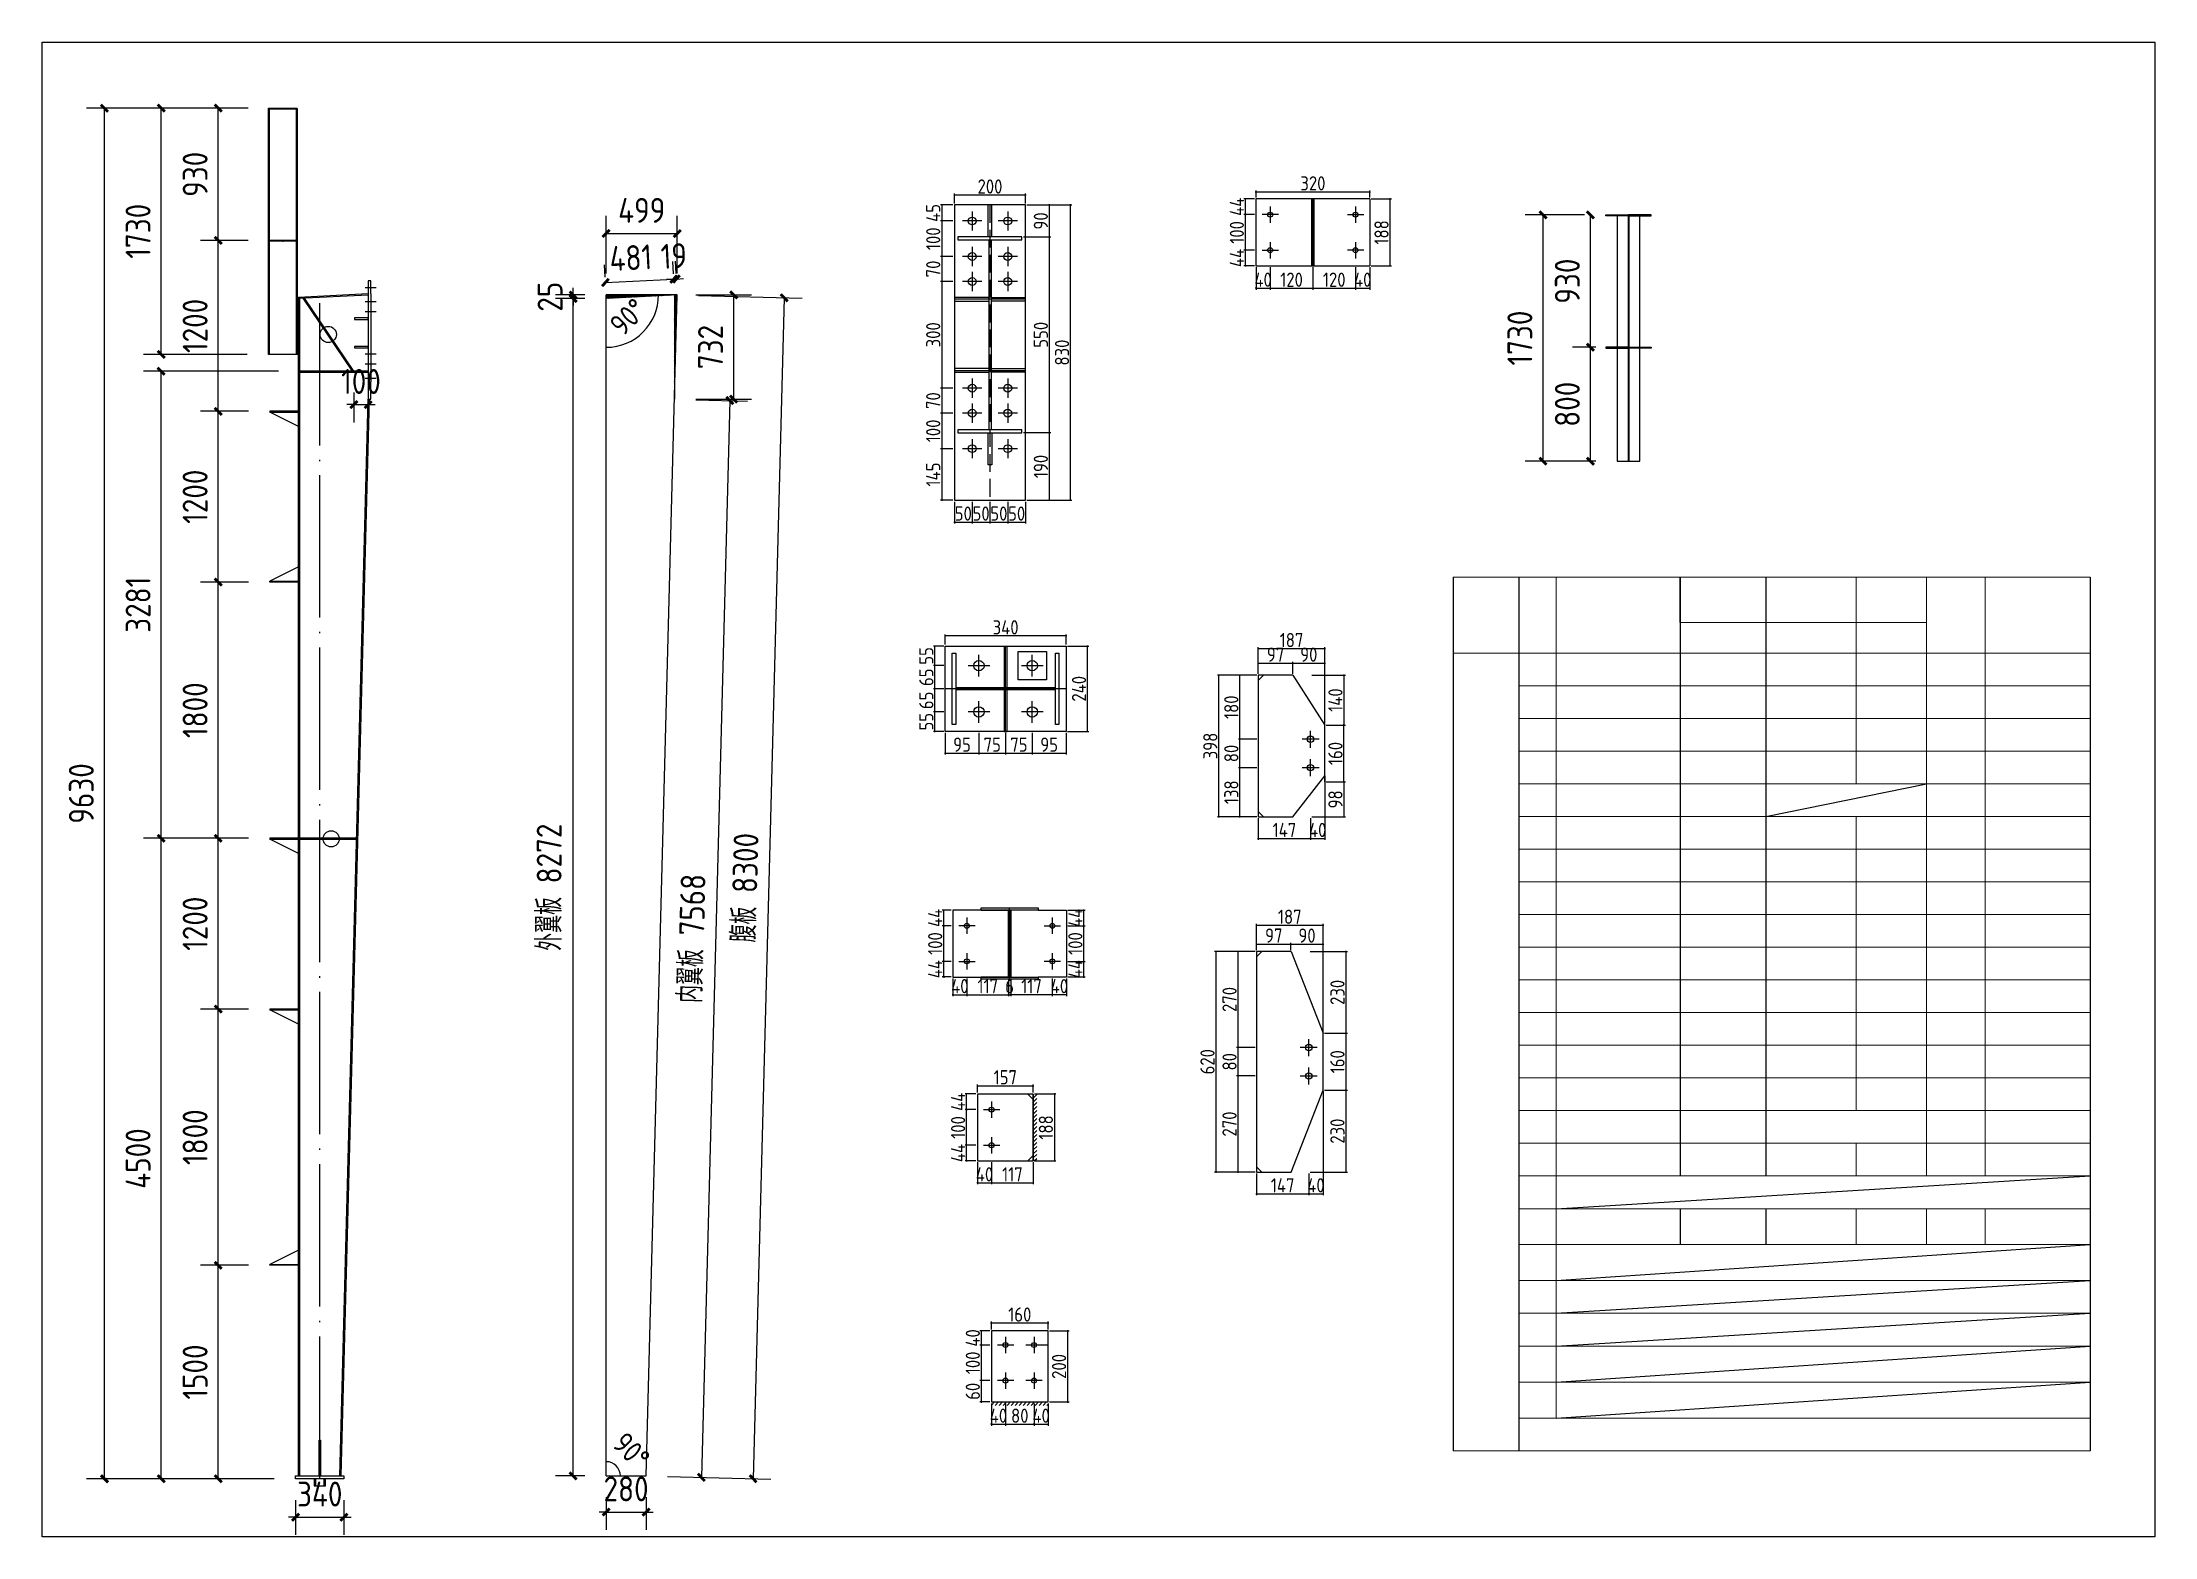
# Model space of a CAD drawing. Extents: x 102162 to 621267, y -39398 to 328893.
# Drawn here: x 295212 to 324912, y 212602 to 233602 of the extents above; entities that cross this region are included whole.
import ezdxf

# ---------------------------------------------------------------- set-up
doc = ezdxf.new("R2010")
doc.units = 0
doc.header["$LTSCALE"] = 1000
doc.header["$MEASUREMENT"] = 0
doc.linetypes.add('DASH', pattern=[0.35, 0.25, -0.1])
doc.linetypes.add('DOTE', pattern=[2.42, 2, -0.2, 0.02, -0.2])
doc.layers.add('DOTE', color=1, linetype='Continuous')
doc.layers.add('钢架', color=7, linetype='Continuous', lineweight=25)
doc.styles.get("Standard").update_dxf_attribs({"font": 'gbenor.shx', "bigfont": 'gbcbig.shx'})
doc.dimstyles.get("Standard").update_dxf_attribs({"dimscale": 100, "dimtxt": 3.5, "dimasz": 1, "dimexe": 2.5, "dimexo": 3, "dimgap": 1.5, "dimtad": 1, "dimdec": 0, "dimzin": 0, "dimdsep": 46, "dimtxsty": 'Standard', "dimblk": 'ARCHTICK', "dimcen": 0.09, "dimadec": 0, "dimazin": 0, "dimtfac": 1, "dimtdec": 0, "dimtix": 1, "dimtmove": 2, "dimatfit": 3, "dimfxl": 1, "dimtolj": 1, "dimtzin": 0, "dimarcsym": 0})

msp = doc.modelspace()

# ---------------------------------------------------------------- blocks, each defined once
blk = doc.blocks.new('_ArchTick')
at = {"color": 0, "linetype": 'ByBlock', "const_width": 0.4}
blk.add_lwpolyline([(-0.5, -0.5), (0.5, 0.5)], dxfattribs=at)
blk = doc.blocks.new('*D825')
at = {"color": 3, "lineweight": -2}
for p, q in [((298105, 232676), (297436, 232676)), ((297686, 230816), (297686, 232676)), ((298105, 230816), (297436, 230816))]:
    blk.add_line(p, q, dxfattribs=at)
at = {"layer": 'Defpoints', "color": 0}
for p in [(297686, 232676), (298405, 232676), (298405, 230816)]:
    blk.add_point(p, dxfattribs=at)
at = {"color": 3, "lineweight": -2, "xscale": 100, "yscale": 100, "zscale": 100}
for p, rotation in [((297686, 232676), 90), ((297686, 230816), 270)]:
    blk.add_blockref('_ArchTick', p, dxfattribs=dict(at, rotation=rotation))
at = {"color": 0, "insert": (297361, 231746), "char_height": 350, "attachment_point": 5, "rotation": 90}
blk.add_mtext('\\A1;930', dxfattribs=at)
blk = doc.blocks.new('*D748')
at = {"color": 3, "lineweight": -2}
for p, q in [((298093, 232676), (295836, 232676)), ((296086, 213416), (296086, 232676)), ((298473, 213416), (295836, 213416))]:
    blk.add_line(p, q, dxfattribs=at)
at = {"layer": 'Defpoints', "color": 0}
for p in [(296086, 232676), (298393, 232676), (298773, 213416)]:
    blk.add_point(p, dxfattribs=at)
at = {"color": 3, "lineweight": -2, "xscale": 100, "yscale": 100, "zscale": 100}
for p, rotation in [((296086, 232676), 90), ((296086, 213416), 270)]:
    blk.add_blockref('_ArchTick', p, dxfattribs=dict(at, rotation=rotation))
at = {"color": 0, "insert": (295761, 223046), "char_height": 350, "attachment_point": 5, "rotation": 90}
blk.add_mtext('\\A1;9630', dxfattribs=at)
blk = doc.blocks.new('*D819')
at = {"color": 3, "lineweight": -2}
for p, q in [((298113, 216416), (297436, 216416)), ((297686, 213416), (297686, 216416)), ((298473, 213416), (297436, 213416))]:
    blk.add_line(p, q, dxfattribs=at)
at = {"layer": 'Defpoints', "color": 0}
for p in [(297686, 216416), (298413, 216416), (298773, 213416)]:
    blk.add_point(p, dxfattribs=at)
at = {"color": 3, "lineweight": -2, "xscale": 100, "yscale": 100, "zscale": 100}
for p, rotation in [((297686, 216416), 90), ((297686, 213416), 270)]:
    blk.add_blockref('_ArchTick', p, dxfattribs=dict(at, rotation=rotation))
at = {"color": 0, "insert": (297361, 214916), "char_height": 350, "attachment_point": 5, "rotation": 90}
blk.add_mtext('\\A1;1500', dxfattribs=at)
blk = doc.blocks.new('*D821')
at = {"color": 3, "lineweight": -2}
for p, q in [((298113, 222416), (297436, 222416)), ((297686, 220016), (297686, 222416)), ((298113, 220016), (297436, 220016))]:
    blk.add_line(p, q, dxfattribs=at)
at = {"layer": 'Defpoints', "color": 0}
for p in [(297686, 222416), (298413, 222416), (298413, 220016)]:
    blk.add_point(p, dxfattribs=at)
at = {"color": 3, "lineweight": -2, "xscale": 100, "yscale": 100, "zscale": 100}
for p, rotation in [((297686, 222416), 90), ((297686, 220016), 270)]:
    blk.add_blockref('_ArchTick', p, dxfattribs=dict(at, rotation=rotation))
at = {"color": 0, "insert": (297361, 221216), "char_height": 350, "attachment_point": 5, "rotation": 90}
blk.add_mtext('\\A1;1200', dxfattribs=at)
blk = doc.blocks.new('*D820')
at = {"color": 3, "lineweight": -2}
for p, q in [((298113, 220016), (297436, 220016)), ((297686, 216416), (297686, 220016)), ((298113, 216416), (297436, 216416))]:
    blk.add_line(p, q, dxfattribs=at)
at = {"layer": 'Defpoints', "color": 0}
for p in [(297686, 220016), (298413, 220016), (298413, 216416)]:
    blk.add_point(p, dxfattribs=at)
at = {"color": 3, "lineweight": -2, "xscale": 100, "yscale": 100, "zscale": 100}
for p, rotation in [((297686, 220016), 90), ((297686, 216416), 270)]:
    blk.add_blockref('_ArchTick', p, dxfattribs=dict(at, rotation=rotation))
at = {"color": 0, "insert": (297361, 218216), "char_height": 350, "attachment_point": 5, "rotation": 90}
blk.add_mtext('\\A1;1800', dxfattribs=at)
blk = doc.blocks.new('*D822')
at = {"color": 3, "lineweight": -2}
for p, q in [((298113, 226016), (297436, 226016)), ((297686, 222416), (297686, 226016)), ((298113, 222416), (297436, 222416))]:
    blk.add_line(p, q, dxfattribs=at)
at = {"layer": 'Defpoints', "color": 0}
for p in [(297686, 226016), (298413, 226016), (298413, 222416)]:
    blk.add_point(p, dxfattribs=at)
at = {"color": 3, "lineweight": -2, "xscale": 100, "yscale": 100, "zscale": 100}
for p, rotation in [((297686, 226016), 90), ((297686, 222416), 270)]:
    blk.add_blockref('_ArchTick', p, dxfattribs=dict(at, rotation=rotation))
at = {"color": 0, "insert": (297361, 224216), "char_height": 350, "attachment_point": 5, "rotation": 90}
blk.add_mtext('\\A1;1800', dxfattribs=at)
blk = doc.blocks.new('*D823')
at = {"color": 3, "lineweight": -2}
for p, q in [((298113, 228416), (297436, 228416)), ((297686, 226016), (297686, 228416)), ((298113, 226016), (297436, 226016))]:
    blk.add_line(p, q, dxfattribs=at)
at = {"layer": 'Defpoints', "color": 0}
for p in [(297686, 228416), (298413, 228416), (298413, 226016)]:
    blk.add_point(p, dxfattribs=at)
at = {"color": 3, "lineweight": -2, "xscale": 100, "yscale": 100, "zscale": 100}
for p, rotation in [((297686, 228416), 90), ((297686, 226016), 270)]:
    blk.add_blockref('_ArchTick', p, dxfattribs=dict(at, rotation=rotation))
at = {"color": 0, "insert": (297361, 227216), "char_height": 350, "attachment_point": 5, "rotation": 90}
blk.add_mtext('\\A1;1200', dxfattribs=at)
blk = doc.blocks.new('*D824')
at = {"color": 3, "lineweight": -2}
for p, q in [((298105, 230816), (297436, 230816)), ((297686, 228416), (297686, 230816)), ((298113, 228416), (297436, 228416))]:
    blk.add_line(p, q, dxfattribs=at)
at = {"layer": 'Defpoints', "color": 0}
for p in [(297686, 230816), (298405, 230816), (298413, 228416)]:
    blk.add_point(p, dxfattribs=at)
at = {"color": 3, "lineweight": -2, "xscale": 100, "yscale": 100, "zscale": 100}
for p, rotation in [((297686, 230816), 90), ((297686, 228416), 270)]:
    blk.add_blockref('_ArchTick', p, dxfattribs=dict(at, rotation=rotation))
at = {"color": 0, "insert": (297361, 229616), "char_height": 350, "attachment_point": 5, "rotation": 90}
blk.add_mtext('\\A1;1200', dxfattribs=at)
blk = doc.blocks.new('*D745')
at = {"color": 3, "lineweight": -2}
for p, q in [((298113, 222416), (296634, 222416)), ((296884, 213416), (296884, 222416)), ((298473, 213416), (296634, 213416))]:
    blk.add_line(p, q, dxfattribs=at)
at = {"layer": 'Defpoints', "color": 0}
for p in [(296884, 222416), (298413, 222416), (298773, 213416)]:
    blk.add_point(p, dxfattribs=at)
at = {"color": 3, "lineweight": -2, "xscale": 100, "yscale": 100, "zscale": 100}
for p, rotation in [((296884, 222416), 90), ((296884, 213416), 270)]:
    blk.add_blockref('_ArchTick', p, dxfattribs=dict(at, rotation=rotation))
at = {"color": 0, "insert": (296559, 217916), "char_height": 350, "attachment_point": 5, "rotation": 90}
blk.add_mtext('\\A1;4500', dxfattribs=at)
blk = doc.blocks.new('*D746')
at = {"color": 3, "lineweight": -2}
for p, q in [((298533, 228979), (296634, 228979)), ((296884, 222416), (296884, 228979)), ((298113, 222416), (296634, 222416))]:
    blk.add_line(p, q, dxfattribs=at)
at = {"layer": 'Defpoints', "color": 0}
for p in [(296884, 228979), (298833, 228979), (298413, 222416)]:
    blk.add_point(p, dxfattribs=at)
at = {"color": 3, "lineweight": -2, "xscale": 100, "yscale": 100, "zscale": 100}
for p, rotation in [((296884, 228979), 90), ((296884, 222416), 270)]:
    blk.add_blockref('_ArchTick', p, dxfattribs=dict(at, rotation=rotation))
at = {"color": 0, "insert": (296559, 225698), "char_height": 350, "attachment_point": 5, "rotation": 90}
blk.add_mtext('\\A1;3281', dxfattribs=at)
blk = doc.blocks.new('*D747')
at = {"color": 3, "lineweight": -2}
for p, q in [((298093, 232676), (296634, 232676)), ((296884, 229216), (296884, 232676)), ((298093, 229216), (296634, 229216))]:
    blk.add_line(p, q, dxfattribs=at)
at = {"layer": 'Defpoints', "color": 0}
for p in [(296884, 232676), (298393, 232676), (298393, 229216)]:
    blk.add_point(p, dxfattribs=at)
at = {"color": 3, "lineweight": -2, "xscale": 100, "yscale": 100, "zscale": 100}
for p, rotation in [((296884, 232676), 90), ((296884, 229216), 270)]:
    blk.add_blockref('_ArchTick', p, dxfattribs=dict(at, rotation=rotation))
at = {"color": 0, "insert": (296559, 230946), "char_height": 350, "attachment_point": 5, "rotation": 90}
blk.add_mtext('\\A1;1730', dxfattribs=at)
blk = doc.blocks.new('*D826')
at = {"color": 3, "lineweight": -2}
for p, q in [((298773, 213116), (298773, 212626)), ((299453, 213116), (299453, 212626)), ((298773, 212876), (298673, 212876)), ((298773, 212876), (299453, 212876)), ((299453, 212876), (299553, 212876))]:
    blk.add_line(p, q, dxfattribs=at)
at = {"layer": 'Defpoints', "color": 0}
for p in [(298773, 213416), (299453, 213416), (299453, 212876)]:
    blk.add_point(p, dxfattribs=at)
at = {"color": 3, "lineweight": -2, "xscale": 100, "yscale": 100, "zscale": 100}
blk.add_blockref('_ArchTick', (298773, 212876), dxfattribs=at)
at = {"color": 3, "lineweight": -2, "xscale": 100, "yscale": 100, "zscale": 100, "rotation": 180}
blk.add_blockref('_ArchTick', (299453, 212876), dxfattribs=at)
at = {"color": 0, "insert": (299113, 213201), "char_height": 350, "attachment_point": 5}
blk.add_mtext('\\A1;340', dxfattribs=at)
blk = doc.blocks.new('*D827')
at = {"color": 3, "lineweight": -2}
for p, q in [((299593, 228510), (299493, 228510)), ((299593, 228679), (299593, 228260)), ((299593, 228510), (299793, 228510)), ((299793, 228679), (299793, 228260)), ((299793, 228510), (299893, 228510))]:
    blk.add_line(p, q, dxfattribs=at)
at = {"layer": 'Defpoints', "color": 0}
for p in [(299593, 228979), (299793, 228979), (299793, 228510)]:
    blk.add_point(p, dxfattribs=at)
at = {"color": 3, "lineweight": -2, "xscale": 100, "yscale": 100, "zscale": 100}
blk.add_blockref('_ArchTick', (299593, 228510), dxfattribs=at)
at = {"color": 3, "lineweight": -2, "xscale": 100, "yscale": 100, "zscale": 100, "rotation": 180}
blk.add_blockref('_ArchTick', (299793, 228510), dxfattribs=at)
at = {"color": 0, "insert": (299693, 228835), "char_height": 350, "attachment_point": 5}
blk.add_mtext('\\A1;100', dxfattribs=at)
blk = doc.blocks.new('*D759')
at = {"color": 3, "lineweight": -2}
for p, q in [((317053, 229315), (316728, 229315)), ((316978, 227715), (316978, 229315)), ((317053, 227715), (316728, 227715))]:
    blk.add_line(p, q, dxfattribs=at)
at = {"layer": 'Defpoints', "color": 0}
for p in [(316978, 229315), (317353, 229315), (317353, 227715)]:
    blk.add_point(p, dxfattribs=at)
at = {"color": 3, "lineweight": -2, "xscale": 100, "yscale": 100, "zscale": 100}
for p, rotation in [((316978, 229315), 90), ((316978, 227715), 270)]:
    blk.add_blockref('_ArchTick', p, dxfattribs=dict(at, rotation=rotation))
at = {"color": 0, "insert": (316653, 228515), "char_height": 350, "attachment_point": 5, "rotation": 90}
blk.add_mtext('\\A1;800', dxfattribs=at)
blk = doc.blocks.new('*D760')
at = {"color": 3, "lineweight": -2}
for p, q in [((316893, 231175), (316728, 231175)), ((316978, 229315), (316978, 231175)), ((316893, 229315), (316728, 229315))]:
    blk.add_line(p, q, dxfattribs=at)
at = {"layer": 'Defpoints', "color": 0}
for p in [(316978, 231175), (317193, 231175), (317193, 229315)]:
    blk.add_point(p, dxfattribs=at)
at = {"color": 3, "lineweight": -2, "xscale": 100, "yscale": 100, "zscale": 100}
for p, rotation in [((316978, 231175), 90), ((316978, 229315), 270)]:
    blk.add_blockref('_ArchTick', p, dxfattribs=dict(at, rotation=rotation))
at = {"color": 0, "insert": (316653, 230245), "char_height": 350, "attachment_point": 5, "rotation": 90}
blk.add_mtext('\\A1;930', dxfattribs=at)
blk = doc.blocks.new('*D730')
at = {"color": 3, "lineweight": -2}
for p, q in [((316893, 231175), (316061, 231175)), ((316311, 227715), (316311, 231175)), ((317053, 227715), (316061, 227715))]:
    blk.add_line(p, q, dxfattribs=at)
at = {"layer": 'Defpoints', "color": 0}
for p in [(316311, 231175), (317193, 231175), (317353, 227715)]:
    blk.add_point(p, dxfattribs=at)
at = {"color": 3, "lineweight": -2, "xscale": 100, "yscale": 100, "zscale": 100}
for p, rotation in [((316311, 231175), 90), ((316311, 227715), 270)]:
    blk.add_blockref('_ArchTick', p, dxfattribs=dict(at, rotation=rotation))
at = {"color": 0, "insert": (315986, 229445), "char_height": 350, "attachment_point": 5, "rotation": 90}
blk.add_mtext('\\A1;1730', dxfattribs=at)
blk = doc.blocks.new('*D761')
at = {"color": 3, "lineweight": -2}
for p, q in [((304439, 230043), (305894, 230005)), ((305644, 230011), (305206, 213417)), ((304000, 213448), (305456, 213410))]:
    blk.add_line(p, q, dxfattribs=at)
at = {"layer": 'Defpoints', "color": 0}
for p in [(304139, 230051), (303700, 213456), (305206, 213417)]:
    blk.add_point(p, dxfattribs=at)
at = {"color": 3, "lineweight": -2, "xscale": 100, "yscale": 100, "zscale": 100}
for p, rotation in [((305644, 230011), 88.4856732577421), ((305206, 213417), 268.4856732577421)]:
    blk.add_blockref('_ArchTick', p, dxfattribs=dict(at, rotation=rotation))
at = {"color": 0, "insert": (305089, 221723), "char_height": 350, "attachment_point": 5, "rotation": 88.4857}
blk.add_mtext('\\A1;腹板 8300', dxfattribs=at)
blk = doc.blocks.new('*D762')
at = {"color": 3, "lineweight": -2}
for p, q in [((302840, 230001), (302426, 230001)), ((302676, 213456), (302676, 230001)), ((302840, 213456), (302426, 213456))]:
    blk.add_line(p, q, dxfattribs=at)
at = {"layer": 'Defpoints', "color": 0}
for p in [(302676, 230001), (303140, 230001), (303140, 213456)]:
    blk.add_point(p, dxfattribs=at)
at = {"color": 3, "lineweight": -2, "xscale": 100, "yscale": 100, "zscale": 100}
for p, rotation in [((302676, 230001), 90), ((302676, 213456), 270)]:
    blk.add_blockref('_ArchTick', p, dxfattribs=dict(at, rotation=rotation))
at = {"color": 0, "insert": (302339, 221729), "char_height": 350, "attachment_point": 5, "rotation": 90}
blk.add_mtext('\\A1;外翼板 8272', dxfattribs=at)
blk = doc.blocks.new('*D763')
at = {"color": 3, "lineweight": -2}
for p, q in [((302840, 230051), (302426, 230051)), ((302840, 230001), (302426, 230001)), ((302676, 230051), (302676, 230151)), ((302676, 230001), (302676, 230051)), ((302676, 230001), (302676, 229901))]:
    blk.add_line(p, q, dxfattribs=at)
at = {"layer": 'Defpoints', "color": 0}
for p in [(302676, 230051), (303140, 230051), (303140, 230001)]:
    blk.add_point(p, dxfattribs=at)
at = {"color": 3, "lineweight": -2, "xscale": 100, "yscale": 100, "zscale": 100}
for p, rotation in [((302676, 230051), 270), ((302676, 230001), 90)]:
    blk.add_blockref('_ArchTick', p, dxfattribs=dict(at, rotation=rotation))
at = {"color": 0, "insert": (302351, 230026), "char_height": 350, "attachment_point": 5, "rotation": 90}
blk.add_mtext('\\A1;25', dxfattribs=at)
blk = doc.blocks.new('*D764')
at = {"color": 3, "lineweight": -2}
for p, q in [((304400, 230051), (305182, 230051)), ((304932, 230051), (304932, 228587)), ((304400, 228587), (305182, 228587))]:
    blk.add_line(p, q, dxfattribs=at)
at = {"layer": 'Defpoints', "color": 0}
for p in [(304100, 230051), (304100, 228587), (304932, 228587)]:
    blk.add_point(p, dxfattribs=at)
at = {"color": 3, "lineweight": -2, "xscale": 100, "yscale": 100, "zscale": 100}
for p, rotation in [((304932, 230051), 90), ((304932, 228587), 270)]:
    blk.add_blockref('_ArchTick', p, dxfattribs=dict(at, rotation=rotation))
at = {"color": 0, "insert": (304607, 229319), "char_height": 350, "attachment_point": 5, "rotation": 90}
blk.add_mtext('\\A1;732', dxfattribs=at)
blk = doc.blocks.new('*D731')
at = {"color": 3, "lineweight": -2}
for p, q in [((304400, 228579), (305127, 228560)), ((304878, 228567), (304478, 213436)), ((304000, 213448), (304727, 213429))]:
    blk.add_line(p, q, dxfattribs=at)
at = {"layer": 'Defpoints', "color": 0}
for p in [(304100, 228587), (303700, 213456), (304478, 213436)]:
    blk.add_point(p, dxfattribs=at)
at = {"color": 3, "lineweight": -2, "xscale": 100, "yscale": 100, "zscale": 100}
for p, rotation in [((304878, 228567), 88.4856732577417), ((304478, 213436), 268.4856732577417)]:
    blk.add_blockref('_ArchTick', p, dxfattribs=dict(at, rotation=rotation))
at = {"color": 0, "insert": (304341, 221010), "char_height": 350, "attachment_point": 5, "rotation": 88.4857}
blk.add_mtext('\\A1;内翼板 7568', dxfattribs=at)
blk = doc.blocks.new('*D765')
at = {"color": 3, "lineweight": -2}
for p, q in [((303140, 213156), (303140, 212699)), ((303700, 213156), (303700, 212699)), ((303140, 212949), (303040, 212949)), ((303140, 212949), (303700, 212949)), ((303700, 212949), (303800, 212949))]:
    blk.add_line(p, q, dxfattribs=at)
at = {"layer": 'Defpoints', "color": 0}
for p in [(303140, 213456), (303700, 213456), (303700, 212949)]:
    blk.add_point(p, dxfattribs=at)
at = {"color": 3, "lineweight": -2, "xscale": 100, "yscale": 100, "zscale": 100}
blk.add_blockref('_ArchTick', (303140, 212949), dxfattribs=at)
at = {"color": 3, "lineweight": -2, "xscale": 100, "yscale": 100, "zscale": 100, "rotation": 180}
blk.add_blockref('_ArchTick', (303700, 212949), dxfattribs=at)
at = {"color": 0, "insert": (303420, 213274), "char_height": 350, "attachment_point": 5}
blk.add_mtext('\\A1;280', dxfattribs=at)
blk = doc.blocks.new('*D766')
at = {"color": 3, "lineweight": -2}
for p, q in [((303140, 230351), (303140, 231165)), ((304139, 230351), (304139, 231165)), ((303140, 230915), (304139, 230915))]:
    blk.add_line(p, q, dxfattribs=at)
at = {"layer": 'Defpoints', "color": 0}
for p in [(304139, 230915), (303140, 230051), (304139, 230051)]:
    blk.add_point(p, dxfattribs=at)
at = {"color": 3, "lineweight": -2, "xscale": 100, "yscale": 100, "zscale": 100, "rotation": 180}
blk.add_blockref('_ArchTick', (303140, 230915), dxfattribs=at)
at = {"color": 3, "lineweight": -2, "xscale": 100, "yscale": 100, "zscale": 100}
blk.add_blockref('_ArchTick', (304139, 230915), dxfattribs=at)
at = {"color": 0, "insert": (303640, 231240), "char_height": 350, "attachment_point": 5}
blk.add_mtext('\\A1;499', dxfattribs=at)
blk = doc.blocks.new('*D767')
at = {"color": 0, "lineweight": -2}
blk.add_arc((303140, 230051), 736, 270, 0, dxfattribs=at)
at = {"layer": 'Defpoints', "color": 0}
for p in [(303140, 230051), (303140, 230001), (304139, 230051), (303508, 229414), (303140, 213456)]:
    blk.add_point(p, dxfattribs=at)
at = {"color": 0, "lineweight": -2, "xscale": 20, "yscale": 20, "zscale": 20}
for p, rotation in [((303877, 230051), 90), ((303140, 229315), 180.0000000000001)]:
    blk.add_blockref('_ArchTick', p, dxfattribs=dict(at, rotation=rotation))
at = {"color": 0, "insert": (303449, 229743), "char_height": 300, "attachment_point": 5, "rotation": 45}
blk.add_mtext('\\A1;90°', dxfattribs=at)
blk = doc.blocks.new('*D768')
at = {"color": 0, "lineweight": -2}
blk.add_arc((303140, 213456), 200, 0, 90, dxfattribs=at)
at = {"layer": 'Defpoints', "color": 0}
for p in [(303140, 230001), (303313, 213556), (303140, 213456), (303140, 213456), (303700, 213456)]:
    blk.add_point(p, dxfattribs=at)
at = {"color": 0, "lineweight": -2, "xscale": 20, "yscale": 20, "zscale": 20}
for p, rotation in [((303140, 213656), 180.0000000000001), ((303340, 213456), 270.0000000000021)]:
    blk.add_blockref('_ArchTick', p, dxfattribs=dict(at, rotation=rotation))
at = {"color": 0, "insert": (303494, 213810), "char_height": 300, "attachment_point": 5, "rotation": 315}
blk.add_mtext('\\A1;90°', dxfattribs=at)
blk = doc.blocks.new('*D769')
at = {"color": 3, "lineweight": -2}
for p, q in [((303125, 230301), (303117, 230475)), ((304085, 230349), (304077, 230523)), ((303129, 230226), (304089, 230274))]:
    blk.add_line(p, q, dxfattribs=at)
at = {"layer": 'Defpoints', "color": 0}
for p in [(304089, 230274), (303140, 230001), (304100, 230049)]:
    blk.add_point(p, dxfattribs=at)
at = {"color": 3, "lineweight": -2, "xscale": 100, "yscale": 100, "zscale": 100}
for p, rotation in [((303129, 230226), 182.862405226115), ((304089, 230274), 2.862405226115041)]:
    blk.add_blockref('_ArchTick', p, dxfattribs=dict(at, rotation=rotation))
at = {"color": 0, "insert": (303486, 230574), "char_height": 350, "attachment_point": 5, "rotation": 2.8624}
blk.add_mtext('\\A1;481', dxfattribs=at)
blk = doc.blocks.new('*D770')
at = {"color": 3, "lineweight": -2}
for p, q in [((304085, 230349), (304077, 230523)), ((304124, 230351), (304115, 230525)), ((304089, 230274), (303989, 230269)), ((304089, 230274), (304128, 230275)), ((304128, 230275), (304228, 230280))]:
    blk.add_line(p, q, dxfattribs=at)
at = {"layer": 'Defpoints', "color": 0}
for p in [(304128, 230275), (304100, 230049), (304139, 230051)]:
    blk.add_point(p, dxfattribs=at)
at = {"color": 3, "lineweight": -2, "xscale": 100, "yscale": 100, "zscale": 100}
for p, rotation in [((304089, 230274), 2.862405226257474), ((304128, 230275), 182.8624052262575)]:
    blk.add_blockref('_ArchTick', p, dxfattribs=dict(at, rotation=rotation))
at = {"color": 0, "insert": (304092, 230599), "char_height": 350, "attachment_point": 5, "rotation": 2.8624}
blk.add_mtext('\\A1;19', dxfattribs=at)
blk = doc.blocks.new('*D771')
at = {"color": 0, "lineweight": -2}
for p, q in [((308012, 220447), (308012, 220198)), ((308212, 220447), (308212, 220198)), ((308012, 220218), (308002, 220218)), ((308012, 220218), (308212, 220218)), ((308212, 220218), (308222, 220218))]:
    blk.add_line(p, q, dxfattribs=at)
at = {"layer": 'Defpoints', "color": 0}
for p in [(308012, 220467), (308212, 220467), (308212, 220218)]:
    blk.add_point(p, dxfattribs=at)
at = {"color": 0, "lineweight": -2, "xscale": 10, "yscale": 10, "zscale": 10}
blk.add_blockref('_ArchTick', (308012, 220218), dxfattribs=at)
at = {"color": 0, "lineweight": -2, "xscale": 10, "yscale": 10, "zscale": 10, "rotation": 180}
blk.add_blockref('_ArchTick', (308212, 220218), dxfattribs=at)
at = {"color": 0, "insert": (308112, 220338), "char_height": 200, "attachment_point": 5}
blk.add_mtext('\\A1;40', dxfattribs=at)
blk = doc.blocks.new('*D772')
at = {"color": 0, "lineweight": -2}
for p, q in [((308212, 220447), (308212, 220198)), ((308797, 220447), (308797, 220198)), ((308202, 220218), (308807, 220218))]:
    blk.add_line(p, q, dxfattribs=at)
at = {"layer": 'Defpoints', "color": 0}
for p in [(308212, 220467), (308797, 220467), (308797, 220218)]:
    blk.add_point(p, dxfattribs=at)
at = {"color": 0, "lineweight": -2, "xscale": 10, "yscale": 10, "zscale": 10, "rotation": 180}
blk.add_blockref('_ArchTick', (308212, 220218), dxfattribs=at)
at = {"color": 0, "lineweight": -2, "xscale": 10, "yscale": 10, "zscale": 10}
blk.add_blockref('_ArchTick', (308797, 220218), dxfattribs=at)
at = {"color": 0, "insert": (308505, 220338), "char_height": 200, "attachment_point": 5}
blk.add_mtext('\\A1;117', dxfattribs=at)
blk = doc.blocks.new('*D773')
at = {"color": 0, "lineweight": -2}
for p, q in [((308797, 220447), (308797, 220198)), ((308827, 220447), (308827, 220198)), ((308797, 220218), (308787, 220218)), ((308797, 220218), (308827, 220218)), ((308827, 220218), (308837, 220218))]:
    blk.add_line(p, q, dxfattribs=at)
at = {"layer": 'Defpoints', "color": 0}
for p in [(308797, 220467), (308827, 220467), (308827, 220218)]:
    blk.add_point(p, dxfattribs=at)
at = {"color": 0, "lineweight": -2, "xscale": 10, "yscale": 10, "zscale": 10}
blk.add_blockref('_ArchTick', (308797, 220218), dxfattribs=at)
at = {"color": 0, "lineweight": -2, "xscale": 10, "yscale": 10, "zscale": 10, "rotation": 180}
blk.add_blockref('_ArchTick', (308827, 220218), dxfattribs=at)
at = {"color": 0, "insert": (308812, 220338), "char_height": 200, "attachment_point": 5}
blk.add_mtext('\\A1;6', dxfattribs=at)
blk = doc.blocks.new('*D774')
at = {"color": 0, "lineweight": -2}
for p, q in [((307992, 220687), (307866, 220687)), ((307886, 220687), (307886, 220697)), ((307886, 220467), (307886, 220687)), ((307992, 220467), (307866, 220467)), ((307886, 220467), (307886, 220457))]:
    blk.add_line(p, q, dxfattribs=at)
at = {"layer": 'Defpoints', "color": 0}
for p in [(307886, 220687), (308012, 220687), (308012, 220467)]:
    blk.add_point(p, dxfattribs=at)
at = {"color": 0, "lineweight": -2, "xscale": 10, "yscale": 10, "zscale": 10}
for p, rotation in [((307886, 220687), 270), ((307886, 220467), 90)]:
    blk.add_blockref('_ArchTick', p, dxfattribs=dict(at, rotation=rotation))
at = {"color": 0, "insert": (307766, 220577), "char_height": 200, "attachment_point": 5, "rotation": 90}
blk.add_mtext('\\A1;44', dxfattribs=at)
blk = doc.blocks.new('*D775')
at = {"color": 0, "lineweight": -2}
for p, q in [((307992, 221187), (307866, 221187)), ((307886, 220677), (307886, 221197)), ((307992, 220687), (307866, 220687))]:
    blk.add_line(p, q, dxfattribs=at)
at = {"layer": 'Defpoints', "color": 0}
for p in [(307886, 221187), (308012, 221187), (308012, 220687)]:
    blk.add_point(p, dxfattribs=at)
at = {"color": 0, "lineweight": -2, "xscale": 10, "yscale": 10, "zscale": 10}
for p, rotation in [((307886, 221187), 90), ((307886, 220687), 270)]:
    blk.add_blockref('_ArchTick', p, dxfattribs=dict(at, rotation=rotation))
at = {"color": 0, "insert": (307766, 220937), "char_height": 200, "attachment_point": 5, "rotation": 90}
blk.add_mtext('\\A1;100', dxfattribs=at)
blk = doc.blocks.new('*D776')
at = {"color": 0, "lineweight": -2}
for p, q in [((307992, 221407), (307866, 221407)), ((307886, 221407), (307886, 221417)), ((307886, 221187), (307886, 221407)), ((307992, 221187), (307866, 221187)), ((307886, 221187), (307886, 221177))]:
    blk.add_line(p, q, dxfattribs=at)
at = {"layer": 'Defpoints', "color": 0}
for p in [(307886, 221407), (308012, 221407), (308012, 221187)]:
    blk.add_point(p, dxfattribs=at)
at = {"color": 0, "lineweight": -2, "xscale": 10, "yscale": 10, "zscale": 10}
for p, rotation in [((307886, 221407), 270), ((307886, 221187), 90)]:
    blk.add_blockref('_ArchTick', p, dxfattribs=dict(at, rotation=rotation))
at = {"color": 0, "insert": (307766, 221297), "char_height": 200, "attachment_point": 5, "rotation": 90}
blk.add_mtext('\\A1;44', dxfattribs=at)
blk = doc.blocks.new('*D777')
at = {"color": 0, "lineweight": -2}
for p, q in [((309412, 220447), (309412, 220198)), ((309612, 220447), (309612, 220198)), ((309412, 220218), (309402, 220218)), ((309612, 220218), (309412, 220218)), ((309612, 220218), (309622, 220218))]:
    blk.add_line(p, q, dxfattribs=at)
at = {"layer": 'Defpoints', "color": 0}
for p in [(309412, 220467), (309612, 220467), (309412, 220218)]:
    blk.add_point(p, dxfattribs=at)
at = {"color": 0, "lineweight": -2, "xscale": 10, "yscale": 10, "zscale": 10}
blk.add_blockref('_ArchTick', (309412, 220218), dxfattribs=at)
at = {"color": 0, "lineweight": -2, "xscale": 10, "yscale": 10, "zscale": 10, "rotation": 180}
blk.add_blockref('_ArchTick', (309612, 220218), dxfattribs=at)
at = {"color": 0, "insert": (309512, 220338), "char_height": 200, "attachment_point": 5}
blk.add_mtext('\\A1;40', dxfattribs=at)
blk = doc.blocks.new('*D778')
at = {"color": 0, "lineweight": -2}
for p, q in [((308827, 220447), (308827, 220198)), ((309412, 220447), (309412, 220198)), ((309422, 220218), (308817, 220218))]:
    blk.add_line(p, q, dxfattribs=at)
at = {"layer": 'Defpoints', "color": 0}
for p in [(308827, 220467), (309412, 220467), (308827, 220218)]:
    blk.add_point(p, dxfattribs=at)
at = {"color": 0, "lineweight": -2, "xscale": 10, "yscale": 10, "zscale": 10, "rotation": 180}
blk.add_blockref('_ArchTick', (308827, 220218), dxfattribs=at)
at = {"color": 0, "lineweight": -2, "xscale": 10, "yscale": 10, "zscale": 10}
blk.add_blockref('_ArchTick', (309412, 220218), dxfattribs=at)
at = {"color": 0, "insert": (309120, 220338), "char_height": 200, "attachment_point": 5}
blk.add_mtext('\\A1;117', dxfattribs=at)
blk = doc.blocks.new('*D779')
at = {"color": 0, "lineweight": -2}
for p, q in [((309632, 220687), (309876, 220687)), ((309856, 220687), (309856, 220697)), ((309856, 220467), (309856, 220687)), ((309632, 220467), (309876, 220467)), ((309856, 220467), (309856, 220457))]:
    blk.add_line(p, q, dxfattribs=at)
at = {"layer": 'Defpoints', "color": 0}
for p in [(309612, 220687), (309856, 220687), (309612, 220467)]:
    blk.add_point(p, dxfattribs=at)
at = {"color": 0, "lineweight": -2, "xscale": 10, "yscale": 10, "zscale": 10}
for p, rotation in [((309856, 220687), 270), ((309856, 220467), 90)]:
    blk.add_blockref('_ArchTick', p, dxfattribs=dict(at, rotation=rotation))
at = {"color": 0, "insert": (309736, 220577), "char_height": 200, "attachment_point": 5, "rotation": 90}
blk.add_mtext('\\A1;44', dxfattribs=at)
blk = doc.blocks.new('*D780')
at = {"color": 0, "lineweight": -2}
for p, q in [((309632, 221187), (309876, 221187)), ((309856, 220677), (309856, 221197)), ((309632, 220687), (309876, 220687))]:
    blk.add_line(p, q, dxfattribs=at)
at = {"layer": 'Defpoints', "color": 0}
for p in [(309612, 221187), (309856, 221187), (309612, 220687)]:
    blk.add_point(p, dxfattribs=at)
at = {"color": 0, "lineweight": -2, "xscale": 10, "yscale": 10, "zscale": 10}
for p, rotation in [((309856, 221187), 90), ((309856, 220687), 270)]:
    blk.add_blockref('_ArchTick', p, dxfattribs=dict(at, rotation=rotation))
at = {"color": 0, "insert": (309736, 220937), "char_height": 200, "attachment_point": 5, "rotation": 90}
blk.add_mtext('\\A1;100', dxfattribs=at)
blk = doc.blocks.new('*D781')
at = {"color": 0, "lineweight": -2}
for p, q in [((309632, 221407), (309876, 221407)), ((309856, 221407), (309856, 221417)), ((309856, 221187), (309856, 221407)), ((309632, 221187), (309876, 221187)), ((309856, 221187), (309856, 221177))]:
    blk.add_line(p, q, dxfattribs=at)
at = {"layer": 'Defpoints', "color": 0}
for p in [(309612, 221407), (309856, 221407), (309612, 221187)]:
    blk.add_point(p, dxfattribs=at)
at = {"color": 0, "lineweight": -2, "xscale": 10, "yscale": 10, "zscale": 10}
for p, rotation in [((309856, 221407), 270), ((309856, 221187), 90)]:
    blk.add_blockref('_ArchTick', p, dxfattribs=dict(at, rotation=rotation))
at = {"color": 0, "insert": (309736, 221297), "char_height": 200, "attachment_point": 5, "rotation": 90}
blk.add_mtext('\\A1;44', dxfattribs=at)
blk = doc.blocks.new('*D782')
at = {"color": 0, "lineweight": -2}
for p, q in [((308555, 214475), (308555, 214162)), ((308755, 214475), (308755, 214162)), ((308555, 214182), (308545, 214182)), ((308555, 214182), (308755, 214182)), ((308755, 214182), (308765, 214182))]:
    blk.add_line(p, q, dxfattribs=at)
at = {"layer": 'Defpoints', "color": 0}
for p in [(308555, 214495), (308755, 214495), (308755, 214182)]:
    blk.add_point(p, dxfattribs=at)
at = {"color": 0, "lineweight": -2, "xscale": 10, "yscale": 10, "zscale": 10}
blk.add_blockref('_ArchTick', (308555, 214182), dxfattribs=at)
at = {"color": 0, "lineweight": -2, "xscale": 10, "yscale": 10, "zscale": 10, "rotation": 180}
blk.add_blockref('_ArchTick', (308755, 214182), dxfattribs=at)
at = {"color": 0, "insert": (308655, 214302), "char_height": 200, "attachment_point": 5}
blk.add_mtext('\\A1;40', dxfattribs=at)
blk = doc.blocks.new('*D732')
at = {"color": 0, "lineweight": -2}
for p, q in [((308755, 214475), (308755, 214162)), ((309155, 214475), (309155, 214162)), ((308745, 214182), (309165, 214182))]:
    blk.add_line(p, q, dxfattribs=at)
at = {"layer": 'Defpoints', "color": 0}
for p in [(308755, 214495), (309155, 214495), (309155, 214182)]:
    blk.add_point(p, dxfattribs=at)
at = {"color": 0, "lineweight": -2, "xscale": 10, "yscale": 10, "zscale": 10, "rotation": 180}
blk.add_blockref('_ArchTick', (308755, 214182), dxfattribs=at)
at = {"color": 0, "lineweight": -2, "xscale": 10, "yscale": 10, "zscale": 10}
blk.add_blockref('_ArchTick', (309155, 214182), dxfattribs=at)
at = {"color": 0, "insert": (308955, 214302), "char_height": 200, "attachment_point": 5}
blk.add_mtext('\\A1;80', dxfattribs=at)
blk = doc.blocks.new('*D733')
at = {"color": 0, "lineweight": -2}
for p, q in [((309155, 214475), (309155, 214162)), ((309355, 214475), (309355, 214162)), ((309155, 214182), (309145, 214182)), ((309155, 214182), (309355, 214182)), ((309355, 214182), (309365, 214182))]:
    blk.add_line(p, q, dxfattribs=at)
at = {"layer": 'Defpoints', "color": 0}
for p in [(309155, 214495), (309355, 214495), (309355, 214182)]:
    blk.add_point(p, dxfattribs=at)
at = {"color": 0, "lineweight": -2, "xscale": 10, "yscale": 10, "zscale": 10}
blk.add_blockref('_ArchTick', (309155, 214182), dxfattribs=at)
at = {"color": 0, "lineweight": -2, "xscale": 10, "yscale": 10, "zscale": 10, "rotation": 180}
blk.add_blockref('_ArchTick', (309355, 214182), dxfattribs=at)
at = {"color": 0, "insert": (309255, 214302), "char_height": 200, "attachment_point": 5}
blk.add_mtext('\\A1;40', dxfattribs=at)
blk = doc.blocks.new('*D734')
at = {"color": 0, "lineweight": -2}
for p, q in [((308535, 214795), (308395, 214795)), ((308415, 214485), (308415, 214805)), ((308535, 214495), (308395, 214495))]:
    blk.add_line(p, q, dxfattribs=at)
at = {"layer": 'Defpoints', "color": 0}
for p in [(308415, 214795), (308555, 214795), (308555, 214495)]:
    blk.add_point(p, dxfattribs=at)
at = {"color": 0, "lineweight": -2, "xscale": 10, "yscale": 10, "zscale": 10}
for p, rotation in [((308415, 214795), 90), ((308415, 214495), 270)]:
    blk.add_blockref('_ArchTick', p, dxfattribs=dict(at, rotation=rotation))
at = {"color": 0, "insert": (308295, 214645), "char_height": 200, "attachment_point": 5, "rotation": 90}
blk.add_mtext('\\A1;60', dxfattribs=at)
blk = doc.blocks.new('*D783')
at = {"color": 0, "lineweight": -2}
for p, q in [((308535, 215295), (308395, 215295)), ((308415, 214785), (308415, 215305)), ((308535, 214795), (308395, 214795))]:
    blk.add_line(p, q, dxfattribs=at)
at = {"layer": 'Defpoints', "color": 0}
for p in [(308415, 215295), (308555, 215295), (308555, 214795)]:
    blk.add_point(p, dxfattribs=at)
at = {"color": 0, "lineweight": -2, "xscale": 10, "yscale": 10, "zscale": 10}
for p, rotation in [((308415, 215295), 90), ((308415, 214795), 270)]:
    blk.add_blockref('_ArchTick', p, dxfattribs=dict(at, rotation=rotation))
at = {"color": 0, "insert": (308295, 215045), "char_height": 200, "attachment_point": 5, "rotation": 90}
blk.add_mtext('\\A1;100', dxfattribs=at)
blk = doc.blocks.new('*D784')
at = {"color": 0, "lineweight": -2}
for p, q in [((308535, 215495), (308395, 215495)), ((308415, 215495), (308415, 215505)), ((308415, 215295), (308415, 215495)), ((308535, 215295), (308395, 215295)), ((308415, 215295), (308415, 215285))]:
    blk.add_line(p, q, dxfattribs=at)
at = {"layer": 'Defpoints', "color": 0}
for p in [(308415, 215495), (308555, 215495), (308555, 215295)]:
    blk.add_point(p, dxfattribs=at)
at = {"color": 0, "lineweight": -2, "xscale": 10, "yscale": 10, "zscale": 10}
for p, rotation in [((308415, 215495), 270), ((308415, 215295), 90)]:
    blk.add_blockref('_ArchTick', p, dxfattribs=dict(at, rotation=rotation))
at = {"color": 0, "insert": (308295, 215395), "char_height": 200, "attachment_point": 5, "rotation": 90}
blk.add_mtext('\\A1;40', dxfattribs=at)
blk = doc.blocks.new('*D785')
at = {"color": 0, "lineweight": -2}
for p, q in [((308555, 215515), (308555, 215624)), ((309355, 215515), (309355, 215624)), ((309365, 215604), (308545, 215604))]:
    blk.add_line(p, q, dxfattribs=at)
at = {"layer": 'Defpoints', "color": 0}
for p in [(308555, 215604), (308555, 215495), (309355, 215495)]:
    blk.add_point(p, dxfattribs=at)
at = {"color": 0, "lineweight": -2, "xscale": 10, "yscale": 10, "zscale": 10, "rotation": 180}
blk.add_blockref('_ArchTick', (308555, 215604), dxfattribs=at)
at = {"color": 0, "lineweight": -2, "xscale": 10, "yscale": 10, "zscale": 10}
blk.add_blockref('_ArchTick', (309355, 215604), dxfattribs=at)
at = {"color": 0, "insert": (308955, 215724), "char_height": 200, "attachment_point": 5}
blk.add_mtext('\\A1;160', dxfattribs=at)
blk = doc.blocks.new('*D735')
at = {"color": 0, "lineweight": -2}
for p, q in [((309375, 215495), (309647, 215495)), ((309627, 215505), (309627, 214485)), ((309375, 214495), (309647, 214495))]:
    blk.add_line(p, q, dxfattribs=at)
at = {"layer": 'Defpoints', "color": 0}
for p in [(309355, 215495), (309355, 214495), (309627, 214495)]:
    blk.add_point(p, dxfattribs=at)
at = {"color": 0, "lineweight": -2, "xscale": 10, "yscale": 10, "zscale": 10}
for p, rotation in [((309627, 215495), 90), ((309627, 214495), 270)]:
    blk.add_blockref('_ArchTick', p, dxfattribs=dict(at, rotation=rotation))
at = {"color": 0, "insert": (309507, 214995), "char_height": 200, "attachment_point": 5, "rotation": 90}
blk.add_mtext('\\A1;200', dxfattribs=at)
blk = doc.blocks.new('*D786')
at = {"color": 0, "lineweight": -2}
for p, q in [((308359, 217863), (308359, 217554)), ((308559, 217863), (308559, 217554)), ((308359, 217574), (308349, 217574)), ((308359, 217574), (308559, 217574)), ((308559, 217574), (308569, 217574))]:
    blk.add_line(p, q, dxfattribs=at)
at = {"layer": 'Defpoints', "color": 0}
for p in [(308359, 217883), (308559, 217883), (308559, 217574)]:
    blk.add_point(p, dxfattribs=at)
at = {"color": 0, "lineweight": -2, "xscale": 10, "yscale": 10, "zscale": 10}
blk.add_blockref('_ArchTick', (308359, 217574), dxfattribs=at)
at = {"color": 0, "lineweight": -2, "xscale": 10, "yscale": 10, "zscale": 10, "rotation": 180}
blk.add_blockref('_ArchTick', (308559, 217574), dxfattribs=at)
at = {"color": 0, "insert": (308459, 217694), "char_height": 200, "attachment_point": 5}
blk.add_mtext('\\A1;40', dxfattribs=at)
blk = doc.blocks.new('*D787')
at = {"color": 0, "lineweight": -2}
for p, q in [((308559, 217863), (308559, 217554)), ((309144, 217863), (309144, 217554)), ((308549, 217574), (309154, 217574))]:
    blk.add_line(p, q, dxfattribs=at)
at = {"layer": 'Defpoints', "color": 0}
for p in [(308559, 217883), (309144, 217883), (309144, 217574)]:
    blk.add_point(p, dxfattribs=at)
at = {"color": 0, "lineweight": -2, "xscale": 10, "yscale": 10, "zscale": 10, "rotation": 180}
blk.add_blockref('_ArchTick', (308559, 217574), dxfattribs=at)
at = {"color": 0, "lineweight": -2, "xscale": 10, "yscale": 10, "zscale": 10}
blk.add_blockref('_ArchTick', (309144, 217574), dxfattribs=at)
at = {"color": 0, "insert": (308852, 217694), "char_height": 200, "attachment_point": 5}
blk.add_mtext('\\A1;117', dxfattribs=at)
blk = doc.blocks.new('*D788')
at = {"color": 0, "lineweight": -2}
for p, q in [((308349, 218938), (309154, 218938)), ((308359, 218843), (308359, 218958)), ((309144, 218843), (309144, 218958))]:
    blk.add_line(p, q, dxfattribs=at)
at = {"layer": 'Defpoints', "color": 0}
for p in [(309144, 218938), (308359, 218823), (309144, 218823)]:
    blk.add_point(p, dxfattribs=at)
at = {"color": 0, "lineweight": -2, "xscale": 10, "yscale": 10, "zscale": 10, "rotation": 180}
blk.add_blockref('_ArchTick', (308359, 218938), dxfattribs=at)
at = {"color": 0, "lineweight": -2, "xscale": 10, "yscale": 10, "zscale": 10}
blk.add_blockref('_ArchTick', (309144, 218938), dxfattribs=at)
at = {"color": 0, "insert": (308752, 219058), "char_height": 200, "attachment_point": 5}
blk.add_mtext('\\A1;157', dxfattribs=at)
blk = doc.blocks.new('*D789')
at = {"color": 0, "lineweight": -2}
for p, q in [((308339, 218103), (308188, 218103)), ((308208, 218103), (308208, 218113)), ((308208, 217883), (308208, 218103)), ((308339, 217883), (308188, 217883)), ((308208, 217883), (308208, 217873))]:
    blk.add_line(p, q, dxfattribs=at)
at = {"layer": 'Defpoints', "color": 0}
for p in [(308208, 218103), (308359, 218103), (308359, 217883)]:
    blk.add_point(p, dxfattribs=at)
at = {"color": 0, "lineweight": -2, "xscale": 10, "yscale": 10, "zscale": 10}
for p, rotation in [((308208, 218103), 270), ((308208, 217883), 90)]:
    blk.add_blockref('_ArchTick', p, dxfattribs=dict(at, rotation=rotation))
at = {"color": 0, "insert": (308088, 217993), "char_height": 200, "attachment_point": 5, "rotation": 90}
blk.add_mtext('\\A1;44', dxfattribs=at)
blk = doc.blocks.new('*D790')
at = {"color": 0, "lineweight": -2}
for p, q in [((308339, 218603), (308188, 218603)), ((308208, 218093), (308208, 218613)), ((308339, 218103), (308188, 218103))]:
    blk.add_line(p, q, dxfattribs=at)
at = {"layer": 'Defpoints', "color": 0}
for p in [(308208, 218603), (308359, 218603), (308359, 218103)]:
    blk.add_point(p, dxfattribs=at)
at = {"color": 0, "lineweight": -2, "xscale": 10, "yscale": 10, "zscale": 10}
for p, rotation in [((308208, 218603), 90), ((308208, 218103), 270)]:
    blk.add_blockref('_ArchTick', p, dxfattribs=dict(at, rotation=rotation))
at = {"color": 0, "insert": (308088, 218353), "char_height": 200, "attachment_point": 5, "rotation": 90}
blk.add_mtext('\\A1;100', dxfattribs=at)
blk = doc.blocks.new('*D791')
at = {"color": 0, "lineweight": -2}
for p, q in [((308339, 218823), (308188, 218823)), ((308339, 218603), (308188, 218603)), ((308208, 218823), (308208, 218833)), ((308208, 218603), (308208, 218823)), ((308208, 218603), (308208, 218593))]:
    blk.add_line(p, q, dxfattribs=at)
at = {"layer": 'Defpoints', "color": 0}
for p in [(308208, 218823), (308359, 218823), (308359, 218603)]:
    blk.add_point(p, dxfattribs=at)
at = {"color": 0, "lineweight": -2, "xscale": 10, "yscale": 10, "zscale": 10}
for p, rotation in [((308208, 218823), 270), ((308208, 218603), 90)]:
    blk.add_blockref('_ArchTick', p, dxfattribs=dict(at, rotation=rotation))
at = {"color": 0, "insert": (308088, 218713), "char_height": 200, "attachment_point": 5, "rotation": 90}
blk.add_mtext('\\A1;44', dxfattribs=at)
blk = doc.blocks.new('*D792')
at = {"color": 0, "lineweight": -2}
for p, q in [((309164, 218823), (309462, 218823)), ((309442, 218833), (309442, 217873)), ((309164, 217883), (309462, 217883))]:
    blk.add_line(p, q, dxfattribs=at)
at = {"layer": 'Defpoints', "color": 0}
for p in [(309144, 218823), (309144, 217883), (309442, 217883)]:
    blk.add_point(p, dxfattribs=at)
at = {"color": 0, "lineweight": -2, "xscale": 10, "yscale": 10, "zscale": 10}
for p, rotation in [((309442, 218823), 90), ((309442, 217883), 270)]:
    blk.add_blockref('_ArchTick', p, dxfattribs=dict(at, rotation=rotation))
at = {"color": 0, "insert": (309322, 218353), "char_height": 200, "attachment_point": 5, "rotation": 90}
blk.add_mtext('\\A1;188', dxfattribs=at)
blk = doc.blocks.new('*D793')
at = {"color": 0, "lineweight": -2}
for p, q in [((308036, 227146), (308036, 226839)), ((308286, 227146), (308286, 226839)), ((308026, 226859), (308296, 226859))]:
    blk.add_line(p, q, dxfattribs=at)
at = {"layer": 'Defpoints', "color": 0}
for p in [(308036, 227166), (308286, 227166), (308286, 226859)]:
    blk.add_point(p, dxfattribs=at)
at = {"color": 0, "lineweight": -2, "xscale": 10, "yscale": 10, "zscale": 10, "rotation": 180}
blk.add_blockref('_ArchTick', (308036, 226859), dxfattribs=at)
at = {"color": 0, "lineweight": -2, "xscale": 10, "yscale": 10, "zscale": 10}
blk.add_blockref('_ArchTick', (308286, 226859), dxfattribs=at)
at = {"color": 0, "insert": (308161, 226979), "char_height": 200, "attachment_point": 5}
blk.add_mtext('\\A1;50', dxfattribs=at)
blk = doc.blocks.new('*D794')
at = {"color": 0, "lineweight": -2}
for p, q in [((308286, 227146), (308286, 226839)), ((308536, 227146), (308536, 226839)), ((308276, 226859), (308546, 226859))]:
    blk.add_line(p, q, dxfattribs=at)
at = {"layer": 'Defpoints', "color": 0}
for p in [(308286, 227166), (308536, 227166), (308536, 226859)]:
    blk.add_point(p, dxfattribs=at)
at = {"color": 0, "lineweight": -2, "xscale": 10, "yscale": 10, "zscale": 10, "rotation": 180}
blk.add_blockref('_ArchTick', (308286, 226859), dxfattribs=at)
at = {"color": 0, "lineweight": -2, "xscale": 10, "yscale": 10, "zscale": 10}
blk.add_blockref('_ArchTick', (308536, 226859), dxfattribs=at)
at = {"color": 0, "insert": (308411, 226979), "char_height": 200, "attachment_point": 5}
blk.add_mtext('\\A1;50', dxfattribs=at)
blk = doc.blocks.new('*D795')
at = {"color": 0, "lineweight": -2}
for p, q in [((308536, 227146), (308536, 226839)), ((308786, 227146), (308786, 226839)), ((308526, 226859), (308796, 226859))]:
    blk.add_line(p, q, dxfattribs=at)
at = {"layer": 'Defpoints', "color": 0}
for p in [(308536, 227166), (308786, 227166), (308786, 226859)]:
    blk.add_point(p, dxfattribs=at)
at = {"color": 0, "lineweight": -2, "xscale": 10, "yscale": 10, "zscale": 10, "rotation": 180}
blk.add_blockref('_ArchTick', (308536, 226859), dxfattribs=at)
at = {"color": 0, "lineweight": -2, "xscale": 10, "yscale": 10, "zscale": 10}
blk.add_blockref('_ArchTick', (308786, 226859), dxfattribs=at)
at = {"color": 0, "insert": (308661, 226979), "char_height": 200, "attachment_point": 5}
blk.add_mtext('\\A1;50', dxfattribs=at)
blk = doc.blocks.new('*D796')
at = {"color": 0, "lineweight": -2}
for p, q in [((308786, 227146), (308786, 226839)), ((309036, 227146), (309036, 226839)), ((308776, 226859), (309046, 226859))]:
    blk.add_line(p, q, dxfattribs=at)
at = {"layer": 'Defpoints', "color": 0}
for p in [(308786, 227166), (309036, 227166), (309036, 226859)]:
    blk.add_point(p, dxfattribs=at)
at = {"color": 0, "lineweight": -2, "xscale": 10, "yscale": 10, "zscale": 10, "rotation": 180}
blk.add_blockref('_ArchTick', (308786, 226859), dxfattribs=at)
at = {"color": 0, "lineweight": -2, "xscale": 10, "yscale": 10, "zscale": 10}
blk.add_blockref('_ArchTick', (309036, 226859), dxfattribs=at)
at = {"color": 0, "insert": (308911, 226979), "char_height": 200, "attachment_point": 5}
blk.add_mtext('\\A1;50', dxfattribs=at)
blk = doc.blocks.new('*D797')
at = {"color": 0, "lineweight": -2}
for p, q in [((308016, 231316), (307838, 231316)), ((308016, 231091), (307838, 231091)), ((307858, 231316), (307858, 231326)), ((307858, 231316), (307858, 231091)), ((307858, 231091), (307858, 231081))]:
    blk.add_line(p, q, dxfattribs=at)
at = {"layer": 'Defpoints', "color": 0}
for p in [(307858, 231091), (308036, 231316), (308036, 231091)]:
    blk.add_point(p, dxfattribs=at)
at = {"color": 0, "lineweight": -2, "xscale": 10, "yscale": 10, "zscale": 10}
for p, rotation in [((307858, 231316), 270), ((307858, 231091), 90)]:
    blk.add_blockref('_ArchTick', p, dxfattribs=dict(at, rotation=rotation))
at = {"color": 0, "insert": (307738, 231203), "char_height": 200, "attachment_point": 5, "rotation": 90}
blk.add_mtext('\\A1;45', dxfattribs=at)
blk = doc.blocks.new('*D736')
at = {"color": 0, "lineweight": -2}
for p, q in [((308016, 231091), (307838, 231091)), ((307858, 231101), (307858, 230581)), ((308016, 230591), (307838, 230591))]:
    blk.add_line(p, q, dxfattribs=at)
at = {"layer": 'Defpoints', "color": 0}
for p in [(308036, 231091), (307858, 230591), (308036, 230591)]:
    blk.add_point(p, dxfattribs=at)
at = {"color": 0, "lineweight": -2, "xscale": 10, "yscale": 10, "zscale": 10}
for p, rotation in [((307858, 231091), 90), ((307858, 230591), 270)]:
    blk.add_blockref('_ArchTick', p, dxfattribs=dict(at, rotation=rotation))
at = {"color": 0, "insert": (307738, 230841), "char_height": 200, "attachment_point": 5, "rotation": 90}
blk.add_mtext('\\A1;100', dxfattribs=at)
blk = doc.blocks.new('*D737')
at = {"color": 0, "lineweight": -2}
for p, q in [((308016, 230591), (307838, 230591)), ((307858, 230601), (307858, 230231)), ((308016, 230241), (307838, 230241))]:
    blk.add_line(p, q, dxfattribs=at)
at = {"layer": 'Defpoints', "color": 0}
for p in [(308036, 230591), (307858, 230241), (308036, 230241)]:
    blk.add_point(p, dxfattribs=at)
at = {"color": 0, "lineweight": -2, "xscale": 10, "yscale": 10, "zscale": 10}
for p, rotation in [((307858, 230591), 90), ((307858, 230241), 270)]:
    blk.add_blockref('_ArchTick', p, dxfattribs=dict(at, rotation=rotation))
at = {"color": 0, "insert": (307738, 230416), "char_height": 200, "attachment_point": 5, "rotation": 90}
blk.add_mtext('\\A1;70', dxfattribs=at)
blk = doc.blocks.new('*D738')
at = {"color": 0, "lineweight": -2}
for p, q in [((308016, 230241), (307838, 230241)), ((307858, 230251), (307858, 228731)), ((308016, 228741), (307838, 228741))]:
    blk.add_line(p, q, dxfattribs=at)
at = {"layer": 'Defpoints', "color": 0}
for p in [(308036, 230241), (307858, 228741), (308036, 228741)]:
    blk.add_point(p, dxfattribs=at)
at = {"color": 0, "lineweight": -2, "xscale": 10, "yscale": 10, "zscale": 10}
for p, rotation in [((307858, 230241), 90), ((307858, 228741), 270)]:
    blk.add_blockref('_ArchTick', p, dxfattribs=dict(at, rotation=rotation))
at = {"color": 0, "insert": (307738, 229491), "char_height": 200, "attachment_point": 5, "rotation": 90}
blk.add_mtext('\\A1;300', dxfattribs=at)
blk = doc.blocks.new('*D739')
at = {"color": 0, "lineweight": -2}
for p, q in [((308016, 228741), (307838, 228741)), ((307858, 228751), (307858, 228381)), ((308016, 228391), (307838, 228391))]:
    blk.add_line(p, q, dxfattribs=at)
at = {"layer": 'Defpoints', "color": 0}
for p in [(308036, 228741), (307858, 228391), (308036, 228391)]:
    blk.add_point(p, dxfattribs=at)
at = {"color": 0, "lineweight": -2, "xscale": 10, "yscale": 10, "zscale": 10}
for p, rotation in [((307858, 228741), 90), ((307858, 228391), 270)]:
    blk.add_blockref('_ArchTick', p, dxfattribs=dict(at, rotation=rotation))
at = {"color": 0, "insert": (307738, 228566), "char_height": 200, "attachment_point": 5, "rotation": 90}
blk.add_mtext('\\A1;70', dxfattribs=at)
blk = doc.blocks.new('*D740')
at = {"color": 0, "lineweight": -2}
for p, q in [((307858, 228401), (307858, 227881)), ((308016, 228391), (307838, 228391)), ((308016, 227891), (307838, 227891))]:
    blk.add_line(p, q, dxfattribs=at)
at = {"layer": 'Defpoints', "color": 0}
for p in [(308036, 228391), (307858, 227891), (308036, 227891)]:
    blk.add_point(p, dxfattribs=at)
at = {"color": 0, "lineweight": -2, "xscale": 10, "yscale": 10, "zscale": 10}
for p, rotation in [((307858, 228391), 90), ((307858, 227891), 270)]:
    blk.add_blockref('_ArchTick', p, dxfattribs=dict(at, rotation=rotation))
at = {"color": 0, "insert": (307738, 228141), "char_height": 200, "attachment_point": 5, "rotation": 90}
blk.add_mtext('\\A1;100', dxfattribs=at)
blk = doc.blocks.new('*D741')
at = {"color": 0, "lineweight": -2}
for p, q in [((308016, 227891), (307838, 227891)), ((307858, 227901), (307858, 227156)), ((308016, 227166), (307838, 227166))]:
    blk.add_line(p, q, dxfattribs=at)
at = {"layer": 'Defpoints', "color": 0}
for p in [(308036, 227891), (307858, 227166), (308036, 227166)]:
    blk.add_point(p, dxfattribs=at)
at = {"color": 0, "lineweight": -2, "xscale": 10, "yscale": 10, "zscale": 10}
for p, rotation in [((307858, 227891), 90), ((307858, 227166), 270)]:
    blk.add_blockref('_ArchTick', p, dxfattribs=dict(at, rotation=rotation))
at = {"color": 0, "insert": (307738, 227528), "char_height": 200, "attachment_point": 5, "rotation": 90}
blk.add_mtext('\\A1;145', dxfattribs=at)
blk = doc.blocks.new('*D742')
at = {"color": 0, "lineweight": -2}
for p, q in [((309006, 228116), (309391, 228116)), ((309371, 227156), (309371, 228126)), ((309056, 227166), (309391, 227166))]:
    blk.add_line(p, q, dxfattribs=at)
at = {"layer": 'Defpoints', "color": 0}
for p in [(308986, 228116), (309371, 228116), (309036, 227166)]:
    blk.add_point(p, dxfattribs=at)
at = {"color": 0, "lineweight": -2, "xscale": 10, "yscale": 10, "zscale": 10}
for p, rotation in [((309371, 228116), 90), ((309371, 227166), 270)]:
    blk.add_blockref('_ArchTick', p, dxfattribs=dict(at, rotation=rotation))
at = {"color": 0, "insert": (309251, 227641), "char_height": 200, "attachment_point": 5, "rotation": 90}
blk.add_mtext('\\A1;190', dxfattribs=at)
blk = doc.blocks.new('*D798')
at = {"color": 0, "lineweight": -2}
for p, q in [((309006, 230866), (309391, 230866)), ((309371, 228106), (309371, 230876)), ((309006, 228116), (309391, 228116))]:
    blk.add_line(p, q, dxfattribs=at)
at = {"layer": 'Defpoints', "color": 0}
for p in [(308986, 230866), (309371, 230866), (308986, 228116)]:
    blk.add_point(p, dxfattribs=at)
at = {"color": 0, "lineweight": -2, "xscale": 10, "yscale": 10, "zscale": 10}
for p, rotation in [((309371, 230866), 90), ((309371, 228116), 270)]:
    blk.add_blockref('_ArchTick', p, dxfattribs=dict(at, rotation=rotation))
at = {"color": 0, "insert": (309251, 229491), "char_height": 200, "attachment_point": 5, "rotation": 90}
blk.add_mtext('\\A1;550', dxfattribs=at)
blk = doc.blocks.new('*D799')
at = {"color": 0, "lineweight": -2}
for p, q in [((309056, 231316), (309391, 231316)), ((309371, 230856), (309371, 231326)), ((309006, 230866), (309391, 230866))]:
    blk.add_line(p, q, dxfattribs=at)
at = {"layer": 'Defpoints', "color": 0}
for p in [(309036, 231316), (309371, 231316), (308986, 230866)]:
    blk.add_point(p, dxfattribs=at)
at = {"color": 0, "lineweight": -2, "xscale": 10, "yscale": 10, "zscale": 10}
for p, rotation in [((309371, 231316), 90), ((309371, 230866), 270)]:
    blk.add_blockref('_ArchTick', p, dxfattribs=dict(at, rotation=rotation))
at = {"color": 0, "insert": (309251, 231091), "char_height": 200, "attachment_point": 5, "rotation": 90}
blk.add_mtext('\\A1;90', dxfattribs=at)
blk = doc.blocks.new('*D800')
at = {"color": 0, "lineweight": -2}
for p, q in [((309056, 231316), (309689, 231316)), ((309669, 227156), (309669, 231326)), ((309056, 227166), (309689, 227166))]:
    blk.add_line(p, q, dxfattribs=at)
at = {"layer": 'Defpoints', "color": 0}
for p in [(309036, 231316), (309669, 231316), (309036, 227166)]:
    blk.add_point(p, dxfattribs=at)
at = {"color": 0, "lineweight": -2, "xscale": 10, "yscale": 10, "zscale": 10}
for p, rotation in [((309669, 231316), 90), ((309669, 227166), 270)]:
    blk.add_blockref('_ArchTick', p, dxfattribs=dict(at, rotation=rotation))
at = {"color": 0, "insert": (309549, 229241), "char_height": 200, "attachment_point": 5, "rotation": 90}
blk.add_mtext('\\A1;830', dxfattribs=at)
blk = doc.blocks.new('*D801')
at = {"color": 0, "lineweight": -2}
for p, q in [((309046, 231455), (308026, 231455)), ((308036, 231336), (308036, 231475)), ((309036, 231336), (309036, 231475))]:
    blk.add_line(p, q, dxfattribs=at)
at = {"layer": 'Defpoints', "color": 0}
for p in [(308036, 231455), (308036, 231316), (309036, 231316)]:
    blk.add_point(p, dxfattribs=at)
at = {"color": 0, "lineweight": -2, "xscale": 10, "yscale": 10, "zscale": 10, "rotation": 180}
blk.add_blockref('_ArchTick', (308036, 231455), dxfattribs=at)
at = {"color": 0, "lineweight": -2, "xscale": 10, "yscale": 10, "zscale": 10}
blk.add_blockref('_ArchTick', (309036, 231455), dxfattribs=at)
at = {"color": 0, "insert": (308536, 231575), "char_height": 200, "attachment_point": 5}
blk.add_mtext('\\A1;200', dxfattribs=at)
blk = doc.blocks.new('*D802')
at = {"color": 0, "lineweight": -2}
for p, q in [((307906, 223897), (307906, 223592)), ((308381, 223897), (308381, 223592)), ((307896, 223612), (308391, 223612))]:
    blk.add_line(p, q, dxfattribs=at)
at = {"layer": 'Defpoints', "color": 0}
for p in [(307906, 223917), (308381, 223917), (308381, 223612)]:
    blk.add_point(p, dxfattribs=at)
at = {"color": 0, "lineweight": -2, "xscale": 10, "yscale": 10, "zscale": 10, "rotation": 180}
blk.add_blockref('_ArchTick', (307906, 223612), dxfattribs=at)
at = {"color": 0, "lineweight": -2, "xscale": 10, "yscale": 10, "zscale": 10}
blk.add_blockref('_ArchTick', (308381, 223612), dxfattribs=at)
at = {"color": 0, "insert": (308143, 223732), "char_height": 200, "attachment_point": 5}
blk.add_mtext('\\A1;95', dxfattribs=at)
blk = doc.blocks.new('*D803')
at = {"color": 0, "lineweight": -2}
for p, q in [((308756, 223897), (308756, 223592)), ((309131, 223897), (309131, 223592)), ((308746, 223612), (309141, 223612))]:
    blk.add_line(p, q, dxfattribs=at)
at = {"layer": 'Defpoints', "color": 0}
for p in [(308756, 223917), (309131, 223917), (309131, 223612)]:
    blk.add_point(p, dxfattribs=at)
at = {"color": 0, "lineweight": -2, "xscale": 10, "yscale": 10, "zscale": 10, "rotation": 180}
blk.add_blockref('_ArchTick', (308756, 223612), dxfattribs=at)
at = {"color": 0, "lineweight": -2, "xscale": 10, "yscale": 10, "zscale": 10}
blk.add_blockref('_ArchTick', (309131, 223612), dxfattribs=at)
at = {"color": 0, "insert": (308943, 223732), "char_height": 200, "attachment_point": 5}
blk.add_mtext('\\A1;75', dxfattribs=at)
blk = doc.blocks.new('*D804')
at = {"color": 0, "lineweight": -2}
for p, q in [((309131, 223897), (309131, 223592)), ((309606, 223897), (309606, 223592)), ((309121, 223612), (309616, 223612))]:
    blk.add_line(p, q, dxfattribs=at)
at = {"layer": 'Defpoints', "color": 0}
for p in [(309131, 223917), (309606, 223917), (309606, 223612)]:
    blk.add_point(p, dxfattribs=at)
at = {"color": 0, "lineweight": -2, "xscale": 10, "yscale": 10, "zscale": 10, "rotation": 180}
blk.add_blockref('_ArchTick', (309131, 223612), dxfattribs=at)
at = {"color": 0, "lineweight": -2, "xscale": 10, "yscale": 10, "zscale": 10}
blk.add_blockref('_ArchTick', (309606, 223612), dxfattribs=at)
at = {"color": 0, "insert": (309368, 223732), "char_height": 200, "attachment_point": 5}
blk.add_mtext('\\A1;95', dxfattribs=at)
blk = doc.blocks.new('*D743')
at = {"color": 0, "lineweight": -2}
for p, q in [((307886, 224192), (307741, 224192)), ((307761, 223907), (307761, 224202)), ((307886, 223917), (307741, 223917))]:
    blk.add_line(p, q, dxfattribs=at)
at = {"layer": 'Defpoints', "color": 0}
for p in [(307761, 224192), (307906, 224192), (307906, 223917)]:
    blk.add_point(p, dxfattribs=at)
at = {"color": 0, "lineweight": -2, "xscale": 10, "yscale": 10, "zscale": 10}
for p, rotation in [((307761, 224192), 90), ((307761, 223917), 270)]:
    blk.add_blockref('_ArchTick', p, dxfattribs=dict(at, rotation=rotation))
at = {"color": 0, "insert": (307641, 224054), "char_height": 200, "attachment_point": 5, "rotation": 90}
blk.add_mtext('\\A1;55', dxfattribs=at)
blk = doc.blocks.new('*D805')
at = {"color": 0, "lineweight": -2}
for p, q in [((307886, 224517), (307741, 224517)), ((307761, 224182), (307761, 224527)), ((307886, 224192), (307741, 224192))]:
    blk.add_line(p, q, dxfattribs=at)
at = {"layer": 'Defpoints', "color": 0}
for p in [(307761, 224517), (307906, 224517), (307906, 224192)]:
    blk.add_point(p, dxfattribs=at)
at = {"color": 0, "lineweight": -2, "xscale": 10, "yscale": 10, "zscale": 10}
for p, rotation in [((307761, 224517), 90), ((307761, 224192), 270)]:
    blk.add_blockref('_ArchTick', p, dxfattribs=dict(at, rotation=rotation))
at = {"color": 0, "insert": (307641, 224354), "char_height": 200, "attachment_point": 5, "rotation": 90}
blk.add_mtext('\\A1;65', dxfattribs=at)
blk = doc.blocks.new('*D806')
at = {"color": 0, "lineweight": -2}
for p, q in [((307886, 224842), (307741, 224842)), ((307761, 224507), (307761, 224852)), ((307886, 224517), (307741, 224517))]:
    blk.add_line(p, q, dxfattribs=at)
at = {"layer": 'Defpoints', "color": 0}
for p in [(307761, 224842), (307906, 224842), (307906, 224517)]:
    blk.add_point(p, dxfattribs=at)
at = {"color": 0, "lineweight": -2, "xscale": 10, "yscale": 10, "zscale": 10}
for p, rotation in [((307761, 224842), 90), ((307761, 224517), 270)]:
    blk.add_blockref('_ArchTick', p, dxfattribs=dict(at, rotation=rotation))
at = {"color": 0, "insert": (307641, 224679), "char_height": 200, "attachment_point": 5, "rotation": 90}
blk.add_mtext('\\A1;65', dxfattribs=at)
blk = doc.blocks.new('*D807')
at = {"color": 0, "lineweight": -2}
for p, q in [((307761, 224832), (307761, 225127)), ((307886, 225117), (307741, 225117)), ((307886, 224842), (307741, 224842))]:
    blk.add_line(p, q, dxfattribs=at)
at = {"layer": 'Defpoints', "color": 0}
for p in [(307761, 225117), (307906, 225117), (307906, 224842)]:
    blk.add_point(p, dxfattribs=at)
at = {"color": 0, "lineweight": -2, "xscale": 10, "yscale": 10, "zscale": 10}
for p, rotation in [((307761, 225117), 90), ((307761, 224842), 270)]:
    blk.add_blockref('_ArchTick', p, dxfattribs=dict(at, rotation=rotation))
at = {"color": 0, "insert": (307641, 224979), "char_height": 200, "attachment_point": 5, "rotation": 90}
blk.add_mtext('\\A1;55', dxfattribs=at)
blk = doc.blocks.new('*D808')
at = {"color": 0, "lineweight": -2}
for p, q in [((309616, 225260), (307896, 225260)), ((307906, 225137), (307906, 225280)), ((309606, 225137), (309606, 225280))]:
    blk.add_line(p, q, dxfattribs=at)
at = {"layer": 'Defpoints', "color": 0}
for p in [(307906, 225260), (307906, 225117), (309606, 225117)]:
    blk.add_point(p, dxfattribs=at)
at = {"color": 0, "lineweight": -2, "xscale": 10, "yscale": 10, "zscale": 10, "rotation": 180}
blk.add_blockref('_ArchTick', (307906, 225260), dxfattribs=at)
at = {"color": 0, "lineweight": -2, "xscale": 10, "yscale": 10, "zscale": 10}
blk.add_blockref('_ArchTick', (309606, 225260), dxfattribs=at)
at = {"color": 0, "insert": (308756, 225380), "char_height": 200, "attachment_point": 5}
blk.add_mtext('\\A1;340', dxfattribs=at)
blk = doc.blocks.new('*D809')
at = {"color": 0, "lineweight": -2}
for p, q in [((309908, 223907), (309908, 225127)), ((309626, 225117), (309928, 225117)), ((309626, 223917), (309928, 223917))]:
    blk.add_line(p, q, dxfattribs=at)
at = {"layer": 'Defpoints', "color": 0}
for p in [(309606, 225117), (309908, 225117), (309606, 223917)]:
    blk.add_point(p, dxfattribs=at)
at = {"color": 0, "lineweight": -2, "xscale": 10, "yscale": 10, "zscale": 10}
for p, rotation in [((309908, 225117), 90), ((309908, 223917), 270)]:
    blk.add_blockref('_ArchTick', p, dxfattribs=dict(at, rotation=rotation))
at = {"color": 0, "insert": (309788, 224517), "char_height": 200, "attachment_point": 5, "rotation": 90}
blk.add_mtext('\\A1;240', dxfattribs=at)
blk = doc.blocks.new('*D744')
at = {"color": 0, "lineweight": -2}
for p, q in [((308381, 223897), (308381, 223592)), ((308756, 223897), (308756, 223592)), ((308371, 223612), (308766, 223612))]:
    blk.add_line(p, q, dxfattribs=at)
at = {"layer": 'Defpoints', "color": 0}
for p in [(308381, 223917), (308756, 223917), (308756, 223612)]:
    blk.add_point(p, dxfattribs=at)
at = {"color": 0, "lineweight": -2, "xscale": 10, "yscale": 10, "zscale": 10, "rotation": 180}
blk.add_blockref('_ArchTick', (308381, 223612), dxfattribs=at)
at = {"color": 0, "lineweight": -2, "xscale": 10, "yscale": 10, "zscale": 10}
blk.add_blockref('_ArchTick', (308756, 223612), dxfattribs=at)
at = {"color": 0, "insert": (308568, 223732), "char_height": 200, "attachment_point": 5}
blk.add_mtext('\\A1;75', dxfattribs=at)
blk = doc.blocks.new('*D810')
at = {"color": 0, "lineweight": -2}
for p, q in [((312276, 230440), (312276, 230125)), ((312476, 230440), (312476, 230125)), ((312276, 230145), (312266, 230145)), ((312276, 230145), (312476, 230145)), ((312476, 230145), (312486, 230145))]:
    blk.add_line(p, q, dxfattribs=at)
at = {"layer": 'Defpoints', "color": 0}
for p in [(312276, 230460), (312476, 230460), (312476, 230145)]:
    blk.add_point(p, dxfattribs=at)
at = {"color": 0, "lineweight": -2, "xscale": 10, "yscale": 10, "zscale": 10}
blk.add_blockref('_ArchTick', (312276, 230145), dxfattribs=at)
at = {"color": 0, "lineweight": -2, "xscale": 10, "yscale": 10, "zscale": 10, "rotation": 180}
blk.add_blockref('_ArchTick', (312476, 230145), dxfattribs=at)
at = {"color": 0, "insert": (312376, 230265), "char_height": 200, "attachment_point": 5}
blk.add_mtext('\\A1;40', dxfattribs=at)
blk = doc.blocks.new('*D811')
at = {"color": 0, "lineweight": -2}
for p, q in [((312476, 230440), (312476, 230125)), ((313076, 230440), (313076, 230125)), ((312466, 230145), (313086, 230145))]:
    blk.add_line(p, q, dxfattribs=at)
at = {"layer": 'Defpoints', "color": 0}
for p in [(312476, 230460), (313076, 230460), (313076, 230145)]:
    blk.add_point(p, dxfattribs=at)
at = {"color": 0, "lineweight": -2, "xscale": 10, "yscale": 10, "zscale": 10, "rotation": 180}
blk.add_blockref('_ArchTick', (312476, 230145), dxfattribs=at)
at = {"color": 0, "lineweight": -2, "xscale": 10, "yscale": 10, "zscale": 10}
blk.add_blockref('_ArchTick', (313076, 230145), dxfattribs=at)
at = {"color": 0, "insert": (312776, 230265), "char_height": 200, "attachment_point": 5}
blk.add_mtext('\\A1;120', dxfattribs=at)
blk = doc.blocks.new('*D812')
at = {"color": 0, "lineweight": -2}
for p, q in [((313076, 230440), (313076, 230125)), ((313676, 230440), (313676, 230125)), ((313066, 230145), (313686, 230145))]:
    blk.add_line(p, q, dxfattribs=at)
at = {"layer": 'Defpoints', "color": 0}
for p in [(313076, 230460), (313676, 230460), (313676, 230145)]:
    blk.add_point(p, dxfattribs=at)
at = {"color": 0, "lineweight": -2, "xscale": 10, "yscale": 10, "zscale": 10, "rotation": 180}
blk.add_blockref('_ArchTick', (313076, 230145), dxfattribs=at)
at = {"color": 0, "lineweight": -2, "xscale": 10, "yscale": 10, "zscale": 10}
blk.add_blockref('_ArchTick', (313676, 230145), dxfattribs=at)
at = {"color": 0, "insert": (313376, 230265), "char_height": 200, "attachment_point": 5}
blk.add_mtext('\\A1;120', dxfattribs=at)
blk = doc.blocks.new('*D813')
at = {"color": 0, "lineweight": -2}
for p, q in [((313676, 230440), (313676, 230125)), ((313876, 230440), (313876, 230125)), ((313676, 230145), (313666, 230145)), ((313676, 230145), (313876, 230145)), ((313876, 230145), (313886, 230145))]:
    blk.add_line(p, q, dxfattribs=at)
at = {"layer": 'Defpoints', "color": 0}
for p in [(313676, 230460), (313876, 230460), (313876, 230145)]:
    blk.add_point(p, dxfattribs=at)
at = {"color": 0, "lineweight": -2, "xscale": 10, "yscale": 10, "zscale": 10}
blk.add_blockref('_ArchTick', (313676, 230145), dxfattribs=at)
at = {"color": 0, "lineweight": -2, "xscale": 10, "yscale": 10, "zscale": 10, "rotation": 180}
blk.add_blockref('_ArchTick', (313876, 230145), dxfattribs=at)
at = {"color": 0, "insert": (313776, 230265), "char_height": 200, "attachment_point": 5}
blk.add_mtext('\\A1;40', dxfattribs=at)
blk = doc.blocks.new('*D814')
at = {"color": 0, "lineweight": -2}
for p, q in [((312256, 230680), (312107, 230680)), ((312127, 230680), (312127, 230690)), ((312127, 230460), (312127, 230680)), ((312256, 230460), (312107, 230460)), ((312127, 230460), (312127, 230450))]:
    blk.add_line(p, q, dxfattribs=at)
at = {"layer": 'Defpoints', "color": 0}
for p in [(312127, 230680), (312276, 230680), (312276, 230460)]:
    blk.add_point(p, dxfattribs=at)
at = {"color": 0, "lineweight": -2, "xscale": 10, "yscale": 10, "zscale": 10}
for p, rotation in [((312127, 230680), 270), ((312127, 230460), 90)]:
    blk.add_blockref('_ArchTick', p, dxfattribs=dict(at, rotation=rotation))
at = {"color": 0, "insert": (312007, 230570), "char_height": 200, "attachment_point": 5, "rotation": 90}
blk.add_mtext('\\A1;44', dxfattribs=at)
blk = doc.blocks.new('*D815')
at = {"color": 0, "lineweight": -2}
for p, q in [((312256, 231180), (312107, 231180)), ((312127, 230670), (312127, 231190)), ((312256, 230680), (312107, 230680))]:
    blk.add_line(p, q, dxfattribs=at)
at = {"layer": 'Defpoints', "color": 0}
for p in [(312127, 231180), (312276, 231180), (312276, 230680)]:
    blk.add_point(p, dxfattribs=at)
at = {"color": 0, "lineweight": -2, "xscale": 10, "yscale": 10, "zscale": 10}
for p, rotation in [((312127, 231180), 90), ((312127, 230680), 270)]:
    blk.add_blockref('_ArchTick', p, dxfattribs=dict(at, rotation=rotation))
at = {"color": 0, "insert": (312007, 230930), "char_height": 200, "attachment_point": 5, "rotation": 90}
blk.add_mtext('\\A1;100', dxfattribs=at)
blk = doc.blocks.new('*D816')
at = {"color": 0, "lineweight": -2}
for p, q in [((312256, 231400), (312107, 231400)), ((312127, 231400), (312127, 231410)), ((312127, 231180), (312127, 231400)), ((312256, 231180), (312107, 231180)), ((312127, 231180), (312127, 231170))]:
    blk.add_line(p, q, dxfattribs=at)
at = {"layer": 'Defpoints', "color": 0}
for p in [(312127, 231400), (312276, 231400), (312276, 231180)]:
    blk.add_point(p, dxfattribs=at)
at = {"color": 0, "lineweight": -2, "xscale": 10, "yscale": 10, "zscale": 10}
for p, rotation in [((312127, 231400), 270), ((312127, 231180), 90)]:
    blk.add_blockref('_ArchTick', p, dxfattribs=dict(at, rotation=rotation))
at = {"color": 0, "insert": (312007, 231290), "char_height": 200, "attachment_point": 5, "rotation": 90}
blk.add_mtext('\\A1;44', dxfattribs=at)
blk = doc.blocks.new('*D817')
at = {"color": 0, "lineweight": -2}
for p, q in [((312266, 231499), (313886, 231499)), ((312276, 231420), (312276, 231519)), ((313876, 231420), (313876, 231519))]:
    blk.add_line(p, q, dxfattribs=at)
at = {"layer": 'Defpoints', "color": 0}
for p in [(312276, 231400), (313876, 231499), (313876, 231400)]:
    blk.add_point(p, dxfattribs=at)
at = {"color": 0, "lineweight": -2, "xscale": 10, "yscale": 10, "zscale": 10, "rotation": 180}
blk.add_blockref('_ArchTick', (312276, 231499), dxfattribs=at)
at = {"color": 0, "lineweight": -2, "xscale": 10, "yscale": 10, "zscale": 10}
blk.add_blockref('_ArchTick', (313876, 231499), dxfattribs=at)
at = {"color": 0, "insert": (313076, 231619), "char_height": 200, "attachment_point": 5}
blk.add_mtext('\\A1;320', dxfattribs=at)
blk = doc.blocks.new('*D818')
at = {"color": 0, "lineweight": -2}
for p, q in [((313896, 231400), (314181, 231400)), ((314161, 230450), (314161, 231410)), ((313896, 230460), (314181, 230460))]:
    blk.add_line(p, q, dxfattribs=at)
at = {"layer": 'Defpoints', "color": 0}
for p in [(313876, 231400), (314161, 231400), (313876, 230460)]:
    blk.add_point(p, dxfattribs=at)
at = {"color": 0, "lineweight": -2, "xscale": 10, "yscale": 10, "zscale": 10}
for p, rotation in [((314161, 231400), 90), ((314161, 230460), 270)]:
    blk.add_blockref('_ArchTick', p, dxfattribs=dict(at, rotation=rotation))
at = {"color": 0, "insert": (314041, 230930), "char_height": 200, "attachment_point": 5, "rotation": 90}
blk.add_mtext('\\A1;188', dxfattribs=at)
blk = doc.blocks.new('*D749')
at = {"color": 0, "lineweight": -2}
for p, q in [((312308, 222698), (312308, 222393)), ((313043, 222698), (313043, 222393)), ((312298, 222413), (313053, 222413))]:
    blk.add_line(p, q, dxfattribs=at)
at = {"layer": 'Defpoints', "color": 0}
for p in [(312308, 222718), (313043, 222718), (313043, 222413)]:
    blk.add_point(p, dxfattribs=at)
at = {"color": 0, "lineweight": -2, "xscale": 10, "yscale": 10, "zscale": 10, "rotation": 180}
blk.add_blockref('_ArchTick', (312308, 222413), dxfattribs=at)
at = {"color": 0, "lineweight": -2, "xscale": 10, "yscale": 10, "zscale": 10}
blk.add_blockref('_ArchTick', (313043, 222413), dxfattribs=at)
at = {"color": 0, "insert": (312676, 222533), "char_height": 200, "attachment_point": 5}
blk.add_mtext('\\A1;147', dxfattribs=at)
blk = doc.blocks.new('*D716')
at = {"color": 0, "lineweight": -2}
for p, q in [((313243, 223293), (313243, 222393)), ((313043, 222698), (313043, 222393)), ((313043, 222413), (313033, 222413)), ((313043, 222413), (313243, 222413)), ((313243, 222413), (313253, 222413))]:
    blk.add_line(p, q, dxfattribs=at)
at = {"layer": 'Defpoints', "color": 0}
for p in [(313243, 223313), (313043, 222718), (313243, 222413)]:
    blk.add_point(p, dxfattribs=at)
at = {"color": 0, "lineweight": -2, "xscale": 10, "yscale": 10, "zscale": 10}
blk.add_blockref('_ArchTick', (313043, 222413), dxfattribs=at)
at = {"color": 0, "lineweight": -2, "xscale": 10, "yscale": 10, "zscale": 10, "rotation": 180}
blk.add_blockref('_ArchTick', (313243, 222413), dxfattribs=at)
at = {"color": 0, "insert": (313143, 222533), "char_height": 200, "attachment_point": 5}
blk.add_mtext('\\A1;40', dxfattribs=at)
blk = doc.blocks.new('*D717')
at = {"color": 0, "lineweight": -2}
for p, q in [((312288, 223408), (312029, 223408)), ((312049, 222708), (312049, 223418)), ((312288, 222718), (312029, 222718))]:
    blk.add_line(p, q, dxfattribs=at)
at = {"layer": 'Defpoints', "color": 0}
for p in [(312049, 223408), (312308, 223408), (312308, 222718)]:
    blk.add_point(p, dxfattribs=at)
at = {"color": 0, "lineweight": -2, "xscale": 10, "yscale": 10, "zscale": 10}
for p, rotation in [((312049, 223408), 90), ((312049, 222718), 270)]:
    blk.add_blockref('_ArchTick', p, dxfattribs=dict(at, rotation=rotation))
at = {"color": 0, "insert": (311929, 223063), "char_height": 200, "attachment_point": 5, "rotation": 90}
blk.add_mtext('\\A1;138', dxfattribs=at)
blk = doc.blocks.new('*D718')
at = {"color": 0, "lineweight": -2}
for p, q in [((312288, 223808), (312029, 223808)), ((312049, 223398), (312049, 223818)), ((312288, 223408), (312029, 223408))]:
    blk.add_line(p, q, dxfattribs=at)
at = {"layer": 'Defpoints', "color": 0}
for p in [(312049, 223808), (312308, 223808), (312308, 223408)]:
    blk.add_point(p, dxfattribs=at)
at = {"color": 0, "lineweight": -2, "xscale": 10, "yscale": 10, "zscale": 10}
for p, rotation in [((312049, 223808), 90), ((312049, 223408), 270)]:
    blk.add_blockref('_ArchTick', p, dxfattribs=dict(at, rotation=rotation))
at = {"color": 0, "insert": (311929, 223608), "char_height": 200, "attachment_point": 5, "rotation": 90}
blk.add_mtext('\\A1;80', dxfattribs=at)
blk = doc.blocks.new('*D750')
at = {"color": 0, "lineweight": -2}
for p, q in [((312288, 224708), (312029, 224708)), ((312049, 223798), (312049, 224718)), ((312288, 223808), (312029, 223808))]:
    blk.add_line(p, q, dxfattribs=at)
at = {"layer": 'Defpoints', "color": 0}
for p in [(312049, 224708), (312308, 224708), (312308, 223808)]:
    blk.add_point(p, dxfattribs=at)
at = {"color": 0, "lineweight": -2, "xscale": 10, "yscale": 10, "zscale": 10}
for p, rotation in [((312049, 224708), 90), ((312049, 223808), 270)]:
    blk.add_blockref('_ArchTick', p, dxfattribs=dict(at, rotation=rotation))
at = {"color": 0, "insert": (311929, 224258), "char_height": 200, "attachment_point": 5, "rotation": 90}
blk.add_mtext('\\A1;180', dxfattribs=at)
blk = doc.blocks.new('*D751')
at = {"color": 0, "lineweight": -2}
for p, q in [((312288, 224708), (311734, 224708)), ((311754, 222708), (311754, 224718)), ((312288, 222718), (311734, 222718))]:
    blk.add_line(p, q, dxfattribs=at)
at = {"layer": 'Defpoints', "color": 0}
for p in [(311754, 224708), (312308, 224708), (312308, 222718)]:
    blk.add_point(p, dxfattribs=at)
at = {"color": 0, "lineweight": -2, "xscale": 10, "yscale": 10, "zscale": 10}
for p, rotation in [((311754, 224708), 90), ((311754, 222718), 270)]:
    blk.add_blockref('_ArchTick', p, dxfattribs=dict(at, rotation=rotation))
at = {"color": 0, "insert": (311634, 223713), "char_height": 200, "attachment_point": 5, "rotation": 90}
blk.add_mtext('\\A1;398', dxfattribs=at)
blk = doc.blocks.new('*D719')
at = {"color": 0, "lineweight": -2}
for p, q in [((312298, 225081), (313253, 225081)), ((312308, 224728), (312308, 225101)), ((313243, 224028), (313243, 225101))]:
    blk.add_line(p, q, dxfattribs=at)
at = {"layer": 'Defpoints', "color": 0}
for p in [(313243, 225081), (312308, 224708), (313243, 224008)]:
    blk.add_point(p, dxfattribs=at)
at = {"color": 0, "lineweight": -2, "xscale": 10, "yscale": 10, "zscale": 10, "rotation": 180}
blk.add_blockref('_ArchTick', (312308, 225081), dxfattribs=at)
at = {"color": 0, "lineweight": -2, "xscale": 10, "yscale": 10, "zscale": 10}
blk.add_blockref('_ArchTick', (313243, 225081), dxfattribs=at)
at = {"color": 0, "insert": (312776, 225201), "char_height": 200, "attachment_point": 5}
blk.add_mtext('\\A1;187', dxfattribs=at)
blk = doc.blocks.new('*D720')
at = {"color": 0, "lineweight": -2}
for p, q in [((313063, 224708), (313533, 224708)), ((313513, 224718), (313513, 223998)), ((313263, 224008), (313533, 224008))]:
    blk.add_line(p, q, dxfattribs=at)
at = {"layer": 'Defpoints', "color": 0}
for p in [(313043, 224708), (313243, 224008), (313513, 224008)]:
    blk.add_point(p, dxfattribs=at)
at = {"color": 0, "lineweight": -2, "xscale": 10, "yscale": 10, "zscale": 10}
for p, rotation in [((313513, 224708), 90), ((313513, 224008), 270)]:
    blk.add_blockref('_ArchTick', p, dxfattribs=dict(at, rotation=rotation))
at = {"color": 0, "insert": (313393, 224358), "char_height": 200, "attachment_point": 5, "rotation": 90}
blk.add_mtext('\\A1;140', dxfattribs=at)
blk = doc.blocks.new('*D721')
at = {"color": 0, "lineweight": -2}
for p, q in [((313263, 223208), (313533, 223208)), ((313513, 223218), (313513, 222708)), ((313063, 222718), (313533, 222718))]:
    blk.add_line(p, q, dxfattribs=at)
at = {"layer": 'Defpoints', "color": 0}
for p in [(313243, 223208), (313043, 222718), (313513, 222718)]:
    blk.add_point(p, dxfattribs=at)
at = {"color": 0, "lineweight": -2, "xscale": 10, "yscale": 10, "zscale": 10}
for p, rotation in [((313513, 223208), 90), ((313513, 222718), 270)]:
    blk.add_blockref('_ArchTick', p, dxfattribs=dict(at, rotation=rotation))
at = {"color": 0, "insert": (313393, 222963), "char_height": 200, "attachment_point": 5, "rotation": 90}
blk.add_mtext('\\A1;98', dxfattribs=at)
blk = doc.blocks.new('*D752')
at = {"color": 0, "lineweight": -2}
for p, q in [((313263, 224008), (313533, 224008)), ((313513, 223198), (313513, 224018)), ((313263, 223208), (313533, 223208))]:
    blk.add_line(p, q, dxfattribs=at)
at = {"layer": 'Defpoints', "color": 0}
for p in [(313243, 224008), (313513, 224008), (313243, 223208)]:
    blk.add_point(p, dxfattribs=at)
at = {"color": 0, "lineweight": -2, "xscale": 10, "yscale": 10, "zscale": 10}
for p, rotation in [((313513, 224008), 90), ((313513, 223208), 270)]:
    blk.add_blockref('_ArchTick', p, dxfattribs=dict(at, rotation=rotation))
at = {"color": 0, "insert": (313393, 223608), "char_height": 200, "attachment_point": 5, "rotation": 90}
blk.add_mtext('\\A1;160', dxfattribs=at)
blk = doc.blocks.new('*D722')
at = {"color": 0, "lineweight": -2}
for p, q in [((312298, 224877), (312803, 224877)), ((312308, 224728), (312308, 224897)), ((312793, 224728), (312793, 224897))]:
    blk.add_line(p, q, dxfattribs=at)
at = {"layer": 'Defpoints', "color": 0}
for p in [(312793, 224877), (312308, 224708), (312793, 224708)]:
    blk.add_point(p, dxfattribs=at)
at = {"color": 0, "lineweight": -2, "xscale": 10, "yscale": 10, "zscale": 10, "rotation": 180}
blk.add_blockref('_ArchTick', (312308, 224877), dxfattribs=at)
at = {"color": 0, "lineweight": -2, "xscale": 10, "yscale": 10, "zscale": 10}
blk.add_blockref('_ArchTick', (312793, 224877), dxfattribs=at)
at = {"color": 0, "insert": (312551, 224997), "char_height": 200, "attachment_point": 5}
blk.add_mtext('\\A1;97', dxfattribs=at)
blk = doc.blocks.new('*D753')
at = {"color": 0, "lineweight": -2}
for p, q in [((312783, 224877), (313253, 224877)), ((312793, 224728), (312793, 224897)), ((313243, 224028), (313243, 224897))]:
    blk.add_line(p, q, dxfattribs=at)
at = {"layer": 'Defpoints', "color": 0}
for p in [(313243, 224877), (312793, 224708), (313243, 224008)]:
    blk.add_point(p, dxfattribs=at)
at = {"color": 0, "lineweight": -2, "xscale": 10, "yscale": 10, "zscale": 10, "rotation": 180}
blk.add_blockref('_ArchTick', (312793, 224877), dxfattribs=at)
at = {"color": 0, "lineweight": -2, "xscale": 10, "yscale": 10, "zscale": 10}
blk.add_blockref('_ArchTick', (313243, 224877), dxfattribs=at)
at = {"color": 0, "insert": (313018, 224997), "char_height": 200, "attachment_point": 5}
blk.add_mtext('\\A1;90', dxfattribs=at)
blk = doc.blocks.new('*D754')
at = {"color": 0, "lineweight": -2}
for p, q in [((312283, 217706), (312283, 217400)), ((313018, 217706), (313018, 217400)), ((312273, 217420), (313028, 217420))]:
    blk.add_line(p, q, dxfattribs=at)
at = {"layer": 'Defpoints', "color": 0}
for p in [(312283, 217726), (313018, 217726), (313018, 217420)]:
    blk.add_point(p, dxfattribs=at)
at = {"color": 0, "lineweight": -2, "xscale": 10, "yscale": 10, "zscale": 10, "rotation": 180}
blk.add_blockref('_ArchTick', (312283, 217420), dxfattribs=at)
at = {"color": 0, "lineweight": -2, "xscale": 10, "yscale": 10, "zscale": 10}
blk.add_blockref('_ArchTick', (313018, 217420), dxfattribs=at)
at = {"color": 0, "insert": (312651, 217540), "char_height": 200, "attachment_point": 5}
blk.add_mtext('\\A1;147', dxfattribs=at)
blk = doc.blocks.new('*D723')
at = {"color": 0, "lineweight": -2}
for p, q in [((313220, 218864), (313220, 217400)), ((313018, 217706), (313018, 217400)), ((313018, 217420), (313008, 217420)), ((313018, 217420), (313220, 217420)), ((313220, 217420), (313230, 217420))]:
    blk.add_line(p, q, dxfattribs=at)
at = {"layer": 'Defpoints', "color": 0}
for p in [(313220, 218884), (313018, 217726), (313220, 217420)]:
    blk.add_point(p, dxfattribs=at)
at = {"color": 0, "lineweight": -2, "xscale": 10, "yscale": 10, "zscale": 10}
blk.add_blockref('_ArchTick', (313018, 217420), dxfattribs=at)
at = {"color": 0, "lineweight": -2, "xscale": 10, "yscale": 10, "zscale": 10, "rotation": 180}
blk.add_blockref('_ArchTick', (313220, 217420), dxfattribs=at)
at = {"color": 0, "insert": (313119, 217540), "char_height": 200, "attachment_point": 5}
blk.add_mtext('\\A1;40', dxfattribs=at)
blk = doc.blocks.new('*D724')
at = {"color": 0, "lineweight": -2}
for p, q in [((312263, 219076), (312004, 219076)), ((312024, 217716), (312024, 219086)), ((312263, 217726), (312004, 217726))]:
    blk.add_line(p, q, dxfattribs=at)
at = {"layer": 'Defpoints', "color": 0}
for p in [(312024, 219076), (312283, 219076), (312283, 217726)]:
    blk.add_point(p, dxfattribs=at)
at = {"color": 0, "lineweight": -2, "xscale": 10, "yscale": 10, "zscale": 10}
for p, rotation in [((312024, 219076), 90), ((312024, 217726), 270)]:
    blk.add_blockref('_ArchTick', p, dxfattribs=dict(at, rotation=rotation))
at = {"color": 0, "insert": (311904, 218401), "char_height": 200, "attachment_point": 5, "rotation": 90}
blk.add_mtext('\\A1;270', dxfattribs=at)
blk = doc.blocks.new('*D725')
at = {"color": 0, "lineweight": -2}
for p, q in [((312024, 219066), (312024, 219486)), ((312263, 219476), (312004, 219476)), ((312263, 219076), (312004, 219076))]:
    blk.add_line(p, q, dxfattribs=at)
at = {"layer": 'Defpoints', "color": 0}
for p in [(312024, 219476), (312283, 219476), (312283, 219076)]:
    blk.add_point(p, dxfattribs=at)
at = {"color": 0, "lineweight": -2, "xscale": 10, "yscale": 10, "zscale": 10}
for p, rotation in [((312024, 219476), 90), ((312024, 219076), 270)]:
    blk.add_blockref('_ArchTick', p, dxfattribs=dict(at, rotation=rotation))
at = {"color": 0, "insert": (311904, 219276), "char_height": 200, "attachment_point": 5, "rotation": 90}
blk.add_mtext('\\A1;80', dxfattribs=at)
blk = doc.blocks.new('*D755')
at = {"color": 0, "lineweight": -2}
for p, q in [((312263, 220826), (312004, 220826)), ((312024, 219466), (312024, 220836)), ((312263, 219476), (312004, 219476))]:
    blk.add_line(p, q, dxfattribs=at)
at = {"layer": 'Defpoints', "color": 0}
for p in [(312024, 220826), (312283, 220826), (312283, 219476)]:
    blk.add_point(p, dxfattribs=at)
at = {"color": 0, "lineweight": -2, "xscale": 10, "yscale": 10, "zscale": 10}
for p, rotation in [((312024, 220826), 90), ((312024, 219476), 270)]:
    blk.add_blockref('_ArchTick', p, dxfattribs=dict(at, rotation=rotation))
at = {"color": 0, "insert": (311904, 220151), "char_height": 200, "attachment_point": 5, "rotation": 90}
blk.add_mtext('\\A1;270', dxfattribs=at)
blk = doc.blocks.new('*D756')
at = {"color": 0, "lineweight": -2}
for p, q in [((312263, 220826), (311694, 220826)), ((311714, 217716), (311714, 220836)), ((312263, 217726), (311694, 217726))]:
    blk.add_line(p, q, dxfattribs=at)
at = {"layer": 'Defpoints', "color": 0}
for p in [(311714, 220826), (312283, 220826), (312283, 217726)]:
    blk.add_point(p, dxfattribs=at)
at = {"color": 0, "lineweight": -2, "xscale": 10, "yscale": 10, "zscale": 10}
for p, rotation in [((311714, 220826), 90), ((311714, 217726), 270)]:
    blk.add_blockref('_ArchTick', p, dxfattribs=dict(at, rotation=rotation))
at = {"color": 0, "insert": (311594, 219276), "char_height": 200, "attachment_point": 5, "rotation": 90}
blk.add_mtext('\\A1;620', dxfattribs=at)
blk = doc.blocks.new('*D726')
at = {"color": 0, "lineweight": -2}
for p, q in [((312273, 221193), (313228, 221193)), ((312283, 220846), (312283, 221213)), ((313218, 219696), (313218, 221213))]:
    blk.add_line(p, q, dxfattribs=at)
at = {"layer": 'Defpoints', "color": 0}
for p in [(313218, 221193), (312283, 220826), (313218, 219676)]:
    blk.add_point(p, dxfattribs=at)
at = {"color": 0, "lineweight": -2, "xscale": 10, "yscale": 10, "zscale": 10, "rotation": 180}
blk.add_blockref('_ArchTick', (312283, 221193), dxfattribs=at)
at = {"color": 0, "lineweight": -2, "xscale": 10, "yscale": 10, "zscale": 10}
blk.add_blockref('_ArchTick', (313218, 221193), dxfattribs=at)
at = {"color": 0, "insert": (312751, 221313), "char_height": 200, "attachment_point": 5}
blk.add_mtext('\\A1;187', dxfattribs=at)
blk = doc.blocks.new('*D727')
at = {"color": 0, "lineweight": -2}
for p, q in [((313038, 220826), (313561, 220826)), ((313541, 220836), (313541, 219666)), ((313238, 219676), (313561, 219676))]:
    blk.add_line(p, q, dxfattribs=at)
at = {"layer": 'Defpoints', "color": 0}
for p in [(313018, 220826), (313218, 219676), (313541, 219676)]:
    blk.add_point(p, dxfattribs=at)
at = {"color": 0, "lineweight": -2, "xscale": 10, "yscale": 10, "zscale": 10}
for p, rotation in [((313541, 220826), 90), ((313541, 219676), 270)]:
    blk.add_blockref('_ArchTick', p, dxfattribs=dict(at, rotation=rotation))
at = {"color": 0, "insert": (313421, 220251), "char_height": 200, "attachment_point": 5, "rotation": 90}
blk.add_mtext('\\A1;230', dxfattribs=at)
blk = doc.blocks.new('*D728')
at = {"color": 0, "lineweight": -2}
for p, q in [((313238, 219676), (313561, 219676)), ((313541, 219686), (313541, 218866)), ((313238, 218876), (313561, 218876))]:
    blk.add_line(p, q, dxfattribs=at)
at = {"layer": 'Defpoints', "color": 0}
for p in [(313218, 219676), (313218, 218876), (313541, 218876)]:
    blk.add_point(p, dxfattribs=at)
at = {"color": 0, "lineweight": -2, "xscale": 10, "yscale": 10, "zscale": 10}
for p, rotation in [((313541, 219676), 90), ((313541, 218876), 270)]:
    blk.add_blockref('_ArchTick', p, dxfattribs=dict(at, rotation=rotation))
at = {"color": 0, "insert": (313421, 219276), "char_height": 200, "attachment_point": 5, "rotation": 90}
blk.add_mtext('\\A1;160', dxfattribs=at)
blk = doc.blocks.new('*D729')
at = {"color": 0, "lineweight": -2}
for p, q in [((313238, 218876), (313561, 218876)), ((313541, 218886), (313541, 217716)), ((313038, 217726), (313561, 217726))]:
    blk.add_line(p, q, dxfattribs=at)
at = {"layer": 'Defpoints', "color": 0}
for p in [(313218, 218876), (313018, 217726), (313541, 217726)]:
    blk.add_point(p, dxfattribs=at)
at = {"color": 0, "lineweight": -2, "xscale": 10, "yscale": 10, "zscale": 10}
for p, rotation in [((313541, 218876), 90), ((313541, 217726), 270)]:
    blk.add_blockref('_ArchTick', p, dxfattribs=dict(at, rotation=rotation))
at = {"color": 0, "insert": (313421, 218301), "char_height": 200, "attachment_point": 5, "rotation": 90}
blk.add_mtext('\\A1;230', dxfattribs=at)
blk = doc.blocks.new('*D757')
at = {"color": 0, "lineweight": -2}
for p, q in [((312273, 220929), (312778, 220929)), ((312283, 220846), (312283, 220949)), ((312768, 220846), (312768, 220949))]:
    blk.add_line(p, q, dxfattribs=at)
at = {"layer": 'Defpoints', "color": 0}
for p in [(312283, 220826), (312768, 220929), (312768, 220826)]:
    blk.add_point(p, dxfattribs=at)
at = {"color": 0, "lineweight": -2, "xscale": 10, "yscale": 10, "zscale": 10, "rotation": 180}
blk.add_blockref('_ArchTick', (312283, 220929), dxfattribs=at)
at = {"color": 0, "lineweight": -2, "xscale": 10, "yscale": 10, "zscale": 10}
blk.add_blockref('_ArchTick', (312768, 220929), dxfattribs=at)
at = {"color": 0, "insert": (312526, 221049), "char_height": 200, "attachment_point": 5}
blk.add_mtext('\\A1;97', dxfattribs=at)
blk = doc.blocks.new('*D758')
at = {"color": 0, "lineweight": -2}
for p, q in [((312758, 220929), (313228, 220929)), ((312768, 220846), (312768, 220949)), ((313218, 219696), (313218, 220949))]:
    blk.add_line(p, q, dxfattribs=at)
at = {"layer": 'Defpoints', "color": 0}
for p in [(312768, 220826), (313218, 220929), (313218, 219676)]:
    blk.add_point(p, dxfattribs=at)
at = {"color": 0, "lineweight": -2, "xscale": 10, "yscale": 10, "zscale": 10, "rotation": 180}
blk.add_blockref('_ArchTick', (312768, 220929), dxfattribs=at)
at = {"color": 0, "lineweight": -2, "xscale": 10, "yscale": 10, "zscale": 10}
blk.add_blockref('_ArchTick', (313218, 220929), dxfattribs=at)
at = {"color": 0, "insert": (312993, 221049), "char_height": 200, "attachment_point": 5}
blk.add_mtext('\\A1;90', dxfattribs=at)

# ---------------------------------------------------------------- dimensions: what is measured, and where the dimension line sits
for base, p1, p2, angle, picture, middle in [((296086.3, 232676.4), (298773.5, 213416.4), (298393.5, 232676.4), 90, '*D748', (295761.3, 223046.4)), ((296884.3, 232676.4), (298393.5, 229216.4), (298393.5, 232676.4), 90, '*D747', (296559.3, 230946.4)), ((297686.3, 232676.4), (298405.5, 230816.4), (298405.5, 232676.4), 90, '*D825', (297361.3, 231746.4)), ((316311.2, 231175.3), (317352.7, 227715.3), (317192.7, 231175.3), 90, '*D730', (315986.2, 229445.3)), ((316977.6, 231175.3), (317192.7, 229315.3), (317192.7, 231175.3), 90, '*D760', (316652.6, 230245.3)), ((297686.3, 230816.4), (298413.5, 228416.4), (298405.5, 230816.4), 90, '*D824', (297361.3, 229616.4)), ((304127.8, 230275.4), (304100.3, 230049.3), (304139, 230051.3), 182.86241, '*D770', (304092.2, 230599.1)), ((302675.8, 230051.3), (303140.3, 230001.3), (303140.3, 230051.3), 90, '*D763', (302350.8, 230026.3)), ((316977.6, 229315.3), (317352.7, 227715.3), (317352.7, 229315.3), 90, '*D759', (316652.6, 228515.3)), ((296884.3, 228979), (298413.5, 222416.4), (298833.5, 228979), 90, '*D746', (296559.3, 225697.7)), ((297686.3, 228416.4), (298413.5, 226016.4), (298413.5, 228416.4), 90, '*D823', (297361.3, 227216.4)), ((297686.3, 226016.4), (298413.5, 222416.4), (298413.5, 226016.4), 90, '*D822', (297361.3, 224216.4)), ((296884.3, 222416.4), (298773.5, 213416.4), (298413.5, 222416.4), 90, '*D745', (296559.3, 217916.4)), ((297686.3, 222416.4), (298413.5, 220016.4), (298413.5, 222416.4), 270, '*D821', (297361.3, 221216.4)), ((297686.3, 220016.4), (298413.5, 216416.4), (298413.5, 220016.4), 270, '*D820', (297361.3, 218216.4)), ((297686.3, 216416.4), (298773.5, 213416.4), (298413.5, 216416.4), 90, '*D819', (297361.3, 214916.4))]:
    dim = msp.add_linear_dim(base=base, p1=p1, p2=p2, angle=angle, dimstyle='Standard', override={"dimlfac": 0.5, "dimclrd": 3, "dimclre": 3})
    dim.commit()
    dim.dimension.update_dxf_attribs({"geometry": picture, "text_midpoint": middle})
at = {"color": 4}
for p1, p2, distance, picture, middle in [((309036, 231315.8), (308036, 231315.8), -139, '*D801', (308536, 231574.8)), ((312275.5, 231399.6), (313875.5, 231399.6), 99.6, '*D817', (313075.5, 231619.2)), ((313875.5, 230459.6), (313875.5, 231399.6), -285.3, '*D818', (314040.8, 230929.6)), ((309036, 227165.8), (309036, 231315.8), -633.4, '*D800', (309549.3, 229240.8)), ((309605.9, 225116.7), (307905.9, 225116.7), -142.9, '*D808', (308755.9, 225379.6)), ((309605.9, 223916.7), (309605.9, 225116.7), -302.5, '*D809', (309788.4, 224516.7)), ((312308.2, 222717.9), (312308.2, 224707.9), 554.2, '*D751', (311634, 223712.9)), ((313243.2, 223207.9), (313243.2, 224007.9), -269.7, '*D752', (313392.9, 223607.9)), ((312283.2, 217725.5), (312283.2, 220825.5), 569.3, '*D756', (311593.9, 219275.5)), ((308359.1, 218822.6), (309144.1, 218822.6), 114.9, '*D788', (308751.6, 219057.5)), ((309144.1, 218822.6), (309144.1, 217882.6), 298.2, '*D792', (309322.3, 218352.6)), ((309355, 215495.4), (308555, 215495.4), -109, '*D785', (308955, 215724.4)), ((309355, 215495.4), (309355, 214495.4), 272, '*D735', (309507, 214995.4))]:
    dim = msp.add_aligned_dim(p1=p1, p2=p2, distance=distance, dimstyle='Standard', override={"dimtxt": 2, "dimasz": 0.1, "dimexe": 0.2, "dimexo": 0.2, "dimgap": 0.2, "dimlfac": 0.2, "dimdle": 0.1}, dxfattribs=at)
    dim.commit()
    dim.dimension.update_dxf_attribs({"geometry": picture, "text_midpoint": middle})
for p1, p2, distance, picture, middle in [((303140.3, 230051.3), (304139, 230051.3), 864.2, '*D766', (303639.6, 231240.5)), ((304100.3, 230051.3), (304100.3, 228587.2), 832.2, '*D764', (304607.5, 229319.2)), ((299593.5, 228979), (299793.5, 228979), -468.6, '*D827', (299693.5, 228835.4)), ((303140.3, 213456.4), (303700.3, 213456.4), -507.6, '*D765', (303420.3, 213273.8))]:
    dim = msp.add_aligned_dim(p1=p1, p2=p2, distance=distance, dimstyle='Standard', override={"dimlfac": 0.5, "dimclrd": 3, "dimclre": 3})
    dim.commit()
    dim.dimension.update_dxf_attribs({"geometry": picture, "text_midpoint": middle})
for base, p1, p2, angle, picture, middle in [((312127, 231399.6), (312275.5, 231179.6), (312275.5, 231399.6), 90, '*D816', (312007, 231289.6)), ((307858, 231090.8), (308036, 231315.8), (308036, 231090.8), 90, '*D797', (307738, 231203.3)), ((307858, 230590.8), (308036, 231090.8), (308036, 230590.8), 90, '*D736', (307738, 230840.8)), ((309370.9, 231315.8), (308986, 230865.8), (309036, 231315.8), 90, '*D799', (309250.9, 231090.8)), ((312127, 231179.6), (312275.5, 230679.6), (312275.5, 231179.6), 90, '*D815', (312007, 230929.6)), ((309370.9, 230865.8), (308986, 228115.8), (308986, 230865.8), 90, '*D798', (309250.9, 229490.8)), ((307858, 230240.8), (308036, 230590.8), (308036, 230240.8), 90, '*D737', (307738, 230415.8)), ((312127, 230679.6), (312275.5, 230459.6), (312275.5, 230679.6), 90, '*D814', (312007, 230569.6)), ((307858, 228740.8), (308036, 230240.8), (308036, 228740.8), 90, '*D738', (307738, 229490.8)), ((307858, 228390.8), (308036, 228740.8), (308036, 228390.8), 90, '*D739', (307738, 228565.8)), ((307858, 227890.8), (308036, 228390.8), (308036, 227890.8), 90, '*D740', (307738, 228140.8)), ((309370.9, 228115.8), (309036, 227165.8), (308986, 228115.8), 90, '*D742', (309250.9, 227640.8)), ((307858, 227165.8), (308036, 227890.8), (308036, 227165.8), 90, '*D741', (307738, 227528.3)), ((307761.4, 225116.7), (307905.9, 224841.7), (307905.9, 225116.7), 90, '*D807', (307641.4, 224979.2)), ((307761.4, 224841.7), (307905.9, 224516.7), (307905.9, 224841.7), 90, '*D806', (307641.4, 224679.2)), ((312049.2, 224707.9), (312308.2, 223807.9), (312308.2, 224707.9), 90, '*D750', (311929.2, 224257.9)), ((313512.9, 224007.9), (313043.2, 224707.9), (313243.2, 224007.9), 90, '*D720', (313392.9, 224357.9)), ((307761.4, 224516.7), (307905.9, 224191.7), (307905.9, 224516.7), 90, '*D805', (307641.4, 224354.2)), ((307761.4, 224191.7), (307905.9, 223916.7), (307905.9, 224191.7), 90, '*D743', (307641.4, 224054.2)), ((312049.2, 223807.9), (312308.2, 223407.9), (312308.2, 223807.9), 90, '*D718', (311929.2, 223607.9)), ((312049.2, 223407.9), (312308.2, 222717.9), (312308.2, 223407.9), 90, '*D717', (311929.2, 223062.9)), ((313512.9, 222717.9), (313243.2, 223207.9), (313043.2, 222717.9), 90, '*D721', (313392.9, 222962.9)), ((307886, 221406.7), (308012.3, 221186.7), (308012.3, 221406.7), 90, '*D776', (307766, 221296.7)), ((309856, 221406.7), (309612.3, 221186.7), (309612.3, 221406.7), 90, '*D781', (309736, 221296.7)), ((307886, 221186.7), (308012.3, 220686.7), (308012.3, 221186.7), 90, '*D775', (307766, 220936.7)), ((309856, 221186.7), (309612.3, 220686.7), (309612.3, 221186.7), 90, '*D780', (309736, 220936.7)), ((307886, 220686.7), (308012.3, 220466.7), (308012.3, 220686.7), 90, '*D774', (307766, 220576.7)), ((309856, 220686.7), (309612.3, 220466.7), (309612.3, 220686.7), 90, '*D779', (309736, 220576.7)), ((312024.3, 220825.5), (312283.2, 219475.5), (312283.2, 220825.5), 90, '*D755', (311904.3, 220150.5)), ((313540.9, 219675.5), (313018.2, 220825.5), (313218.2, 219675.5), 90, '*D727', (313420.9, 220250.5)), ((308827.3, 220217.6), (309412.3, 220466.7), (308827.3, 220466.7), 180, '*D778', (309119.8, 220337.6)), ((309412.3, 220217.6), (309612.3, 220466.7), (309412.3, 220466.7), 180, '*D777', (309512.3, 220337.6)), ((312024.3, 219475.5), (312283.2, 219075.5), (312283.2, 219475.5), 90, '*D725', (311904.3, 219275.5)), ((313540.9, 218875.5), (313218.2, 219675.5), (313218.2, 218875.5), 90, '*D728', (313420.9, 219275.5)), ((312024.3, 219075.5), (312283.2, 217725.5), (312283.2, 219075.5), 90, '*D724', (311904.3, 218400.5)), ((308208.1, 218822.6), (308359.1, 218602.6), (308359.1, 218822.6), 90, '*D791', (308088.1, 218712.6)), ((308208.1, 218602.6), (308359.1, 218102.6), (308359.1, 218602.6), 90, '*D790', (308088.1, 218352.6)), ((313540.9, 217725.5), (313218.2, 218875.5), (313018.2, 217725.5), 90, '*D729', (313420.9, 218300.5)), ((308208.1, 218102.6), (308359.1, 217882.6), (308359.1, 218102.6), 90, '*D789', (308088.1, 217992.6)), ((308414.6, 215495.4), (308555, 215295.4), (308555, 215495.4), 90, '*D784', (308294.6, 215395.4)), ((308414.6, 215295.4), (308555, 214795.4), (308555, 215295.4), 90, '*D783', (308294.6, 215045.4)), ((308414.6, 214795.4), (308555, 214495.4), (308555, 214795.4), 90, '*D734', (308294.6, 214645.4))]:
    dim = msp.add_linear_dim(base=base, p1=p1, p2=p2, angle=angle, dimstyle='Standard', override={"dimtxt": 2, "dimasz": 0.1, "dimexe": 0.2, "dimexo": 0.2, "dimgap": 0.2, "dimlfac": 0.2, "dimdle": 0.1}, dxfattribs=at)
    dim.commit()
    dim.dimension.update_dxf_attribs({"geometry": picture, "text_midpoint": middle})
dim = msp.add_linear_dim(base=(304089.1, 230273.5), p1=(303140.3, 230001.3), p2=(304100.3, 230049.3), angle=2.86241, dimstyle='Standard', override={"dimlfac": 0.5, "dimclrd": 3, "dimclre": 3})
dim.commit()
dim.dimension.update_dxf_attribs({"geometry": '*D769', "text_midpoint": (303486.4, 230574.1), "dimtype": 161})
for base, p1, p2, picture, middle in [((312475.5, 230144.7), (312275.5, 230459.6), (312475.5, 230459.6), '*D810', (312375.5, 230264.7)), ((313075.5, 230144.7), (312475.5, 230459.6), (313075.5, 230459.6), '*D811', (312775.5, 230264.7)), ((313675.5, 230144.7), (313075.5, 230459.6), (313675.5, 230459.6), '*D812', (313375.5, 230264.7)), ((313875.5, 230144.7), (313675.5, 230459.6), (313875.5, 230459.6), '*D813', (313775.5, 230264.7)), ((308286, 226859.3), (308036, 227165.8), (308286, 227165.8), '*D793', (308161, 226979.3)), ((308536, 226859.3), (308286, 227165.8), (308536, 227165.8), '*D794', (308411, 226979.3)), ((308786, 226859.3), (308536, 227165.8), (308786, 227165.8), '*D795', (308661, 226979.3)), ((309036, 226859.3), (308786, 227165.8), (309036, 227165.8), '*D796', (308911, 226979.3)), ((313243.2, 225080.9), (312308.2, 224707.9), (313243.2, 224007.9), '*D719', (312775.7, 225200.9)), ((312793.2, 224877.5), (312308.2, 224707.9), (312793.2, 224707.9), '*D722', (312550.7, 224997.5)), ((313243.2, 224877.5), (312793.2, 224707.9), (313243.2, 224007.9), '*D753', (313018.2, 224997.5)), ((308380.9, 223611.8), (307905.9, 223916.7), (308380.9, 223916.7), '*D802', (308143.4, 223731.8)), ((308755.9, 223611.8), (308380.9, 223916.7), (308755.9, 223916.7), '*D744', (308568.4, 223731.8)), ((309130.9, 223611.8), (308755.9, 223916.7), (309130.9, 223916.7), '*D803', (308943.4, 223731.8)), ((309605.9, 223611.8), (309130.9, 223916.7), (309605.9, 223916.7), '*D804', (309368.4, 223731.8)), ((313243.2, 222412.8), (313043.2, 222717.9), (313243.2, 223312.9), '*D716', (313143.2, 222532.8)), ((313043.2, 222412.8), (312308.2, 222717.9), (313043.2, 222717.9), '*D749', (312675.7, 222532.8)), ((313218.2, 221192.7), (312283.2, 220825.5), (313218.2, 219675.5), '*D726', (312750.7, 221312.7)), ((312768.2, 220929.1), (312283.2, 220825.5), (312768.2, 220825.5), '*D757', (312525.7, 221049.1)), ((313218.2, 220929.1), (312768.2, 220825.5), (313218.2, 219675.5), '*D758', (312993.2, 221049.1)), ((308212.3, 220217.6), (308012.3, 220466.7), (308212.3, 220466.7), '*D771', (308112.3, 220337.6)), ((308797.3, 220217.6), (308212.3, 220466.7), (308797.3, 220466.7), '*D772', (308504.8, 220337.6)), ((308827.3, 220217.6), (308797.3, 220466.7), (308827.3, 220466.7), '*D773', (308812.3, 220337.6)), ((313219.6, 217420.5), (313018.2, 217725.5), (313219.6, 218884), '*D723', (313118.9, 217540.5)), ((308559.1, 217574.1), (308359.1, 217882.6), (308559.1, 217882.6), '*D786', (308459.1, 217694.1)), ((309144.1, 217574.1), (308559.1, 217882.6), (309144.1, 217882.6), '*D787', (308851.6, 217694.1)), ((313018.2, 217420.5), (312283.2, 217725.5), (313018.2, 217725.5), '*D754', (312650.7, 217540.5)), ((308755, 214181.8), (308555, 214495.4), (308755, 214495.4), '*D782', (308655, 214301.8)), ((309155, 214181.8), (308755, 214495.4), (309155, 214495.4), '*D732', (308955, 214301.8)), ((309355, 214181.8), (309155, 214495.4), (309355, 214495.4), '*D733', (309255, 214301.8))]:
    dim = msp.add_linear_dim(base=base, p1=p1, p2=p2, dimstyle='Standard', override={"dimtxt": 2, "dimasz": 0.1, "dimexe": 0.2, "dimexo": 0.2, "dimgap": 0.2, "dimlfac": 0.2, "dimdle": 0.1}, dxfattribs=at)
    dim.commit()
    dim.dimension.update_dxf_attribs({"geometry": picture, "text_midpoint": middle})
dim = msp.add_linear_dim(base=(302675.8, 230001.3), p1=(303140.3, 213456.4), p2=(303140.3, 230001.3), angle=90, text='外翼板 8272', dimstyle='Standard', override={"dimlfac": 0.5, "dimclrd": 3, "dimclre": 3})
dim.commit()
dim.dimension.update_dxf_attribs({"geometry": '*D762', "text_midpoint": (302339.2, 221728.8)})
at = {"color": 1}
for base, line1, picture, middle in [((303508.4, 229413.6), ((304139, 230051.3), (303140.3, 230051.3)), '*D767', (303448.8, 229742.8)), ((303313.2, 213556.2), ((303140.3, 213456.4), (303700.3, 213456.4)), '*D768', (303493.6, 213809.7))]:
    dim = msp.add_angular_dim_2l(base=base, line1=line1, line2=((303140.3, 213456.4), (303140.3, 230001.3)), dimstyle='Standard', override={"dimtxt": 3, "dimasz": 0.2}, dxfattribs=at)
    dim.commit()
    dim.dimension.update_dxf_attribs({"geometry": picture, "text_midpoint": middle})
for p1, distance, text, picture, middle in [((304139, 230051.3), 1505.9, '腹板 8300', '*D761', (305088.5, 221722.9)), ((304100.3, 228587.2), 777.5, '内翼板 7568', '*D731', (304341.1, 221010.1))]:
    dim = msp.add_aligned_dim(p1=p1, p2=(303700.3, 213456.4), distance=distance, text=text, dimstyle='Standard', override={"dimlfac": 0.5, "dimclrd": 3, "dimclre": 3})
    dim.commit()
    dim.dimension.update_dxf_attribs({"geometry": picture, "text_midpoint": middle})
dim = msp.add_linear_dim(base=(299453.5, 212876.4), p1=(298773.5, 213416.4), p2=(299453.5, 213416.4), dimstyle='Standard', override={"dimlfac": 0.5, "dimclrd": 3, "dimclre": 3})
dim.commit()
dim.dimension.update_dxf_attribs({"geometry": '*D826', "text_midpoint": (299113.5, 213201.4)})

# ---------------------------------------------------------------- hatches: boundary and pattern name
h = msp.add_hatch()
h.set_pattern_fill('ANSI31', color=256, scale=5, style=0)
h.set_pattern_definition([(45, (54139.714, 138112.44), (-5.61266008, 5.61266008), [])])
h.paths.add_polyline_path([(304100.3, 230049.3), (304100.3, 230051.3), (303140.3, 230051.3), (303140.3, 230001.3)])
h.paths.add_polyline_path([(304139, 230051.3), (304100.3, 230049.3), (304100.3, 228587.2)])
h = msp.add_hatch()
h.set_pattern_fill('ANSI31', color=256, scale=25, style=0)
h.set_pattern_definition([(45, (-907609.51, -270811.696), (-28.0633004, 28.0633004), [])])
h.paths.add_polyline_path([(309194.1, 218822.6), (309144.1, 218822.6), (309144.1, 217882.6), (309194.1, 217882.6)])
h = msp.add_hatch()
h.set_pattern_fill('ANSI31', color=2, scale=25, style=0)
h.set_pattern_definition([(45, (-897906.856, -273761.082), (-28.0633004, 28.0633004), [])])
h.paths.add_polyline_path([(309355, 214495.4), (309329.3, 214495.4), (309355, 214462.1)], flags=17)
h.paths.add_polyline_path([(309329.3, 214495.4), (308555, 214495.4), (308555, 214445.4), (309355, 214445.4), (309355, 214462.1)])

# ---------------------------------------------------------------- linework, layer by layer
at = {"color": 2}
for p, q in [((298393.5, 232676.4), (298793.5, 232676.4)), ((298393.5, 232664.4), (298393.5, 232676.4)), ((298393.5, 232664.4), (298793.5, 232664.4)), ((298793.5, 232664.4), (298793.5, 232676.4)), ((313875.5, 231399.6), (312275.5, 231399.6)), ((312275.5, 231399.6), (312275.5, 230459.6)), ((313875.5, 231399.6), (313875.5, 230459.6)), ((308036, 231315.8), (308036, 227165.8)), ((309036, 231315.8), (308036, 231315.8)), ((308421, 231090.8), (308151, 231090.8)), ((308286, 231225.8), (308286, 230955.8)), ((308511, 230865.8), (308511, 231315.8)), ((308561, 230865.8), (308561, 231315.8)), ((308921, 231090.8), (308651, 231090.8)), ((308786, 231225.8), (308786, 230955.8)), ((309036, 227165.8), (309036, 231315.8)), ((312590.5, 231179.6), (312360.5, 231179.6)), ((312475.5, 231294.6), (312475.5, 231064.6)), ((313560.5, 231179.6), (313790.5, 231179.6)), ((313675.5, 231294.6), (313675.5, 231064.6)), ((317192.7, 231163.3), (317192.7, 231175.3)), ((317192.7, 231175.3), (317512.7, 231175.3)), ((317506.7, 231163.3), (317192.7, 231163.3)), ((317832.7, 231175.3), (317512.7, 231175.3)), ((317518.7, 231163.3), (317832.7, 231163.3)), ((317832.7, 231163.3), (317832.7, 231175.3)), ((298781.5, 230816.4), (298405.5, 230816.4)), ((298781.5, 230806.4), (298405.5, 230806.4)), ((298587.5, 230806.4), (298599.5, 230806.4)), ((312475.5, 230794.6), (312475.5, 230564.6)), ((313675.5, 230794.6), (313675.5, 230564.6)), ((308421, 230590.8), (308151, 230590.8)), ((308286, 230725.8), (308286, 230455.8)), ((308921, 230590.8), (308651, 230590.8)), ((308786, 230725.8), (308786, 230455.8)), ((312360.5, 230679.6), (312590.5, 230679.6)), ((313790.5, 230679.6), (313560.5, 230679.6)), ((299829.5, 230247.2), (299793.5, 230247.2)), ((299793.5, 230247.2), (299793.5, 228587.2)), ((299829.5, 230067.2), (299829.5, 230247.2)), ((308421, 230240.8), (308151, 230240.8)), ((308286, 230375.8), (308286, 230105.8)), ((308921, 230240.8), (308651, 230240.8)), ((308786, 230375.8), (308786, 230105.8)), ((312275.5, 230459.6), (313875.5, 230459.6)), ((298793.5, 229216.4), (298793.5, 230016.4)), ((298793.5, 230016.4), (298813.5, 230016.4)), ((298813.5, 230016.4), (298813.5, 229216.4)), ((299753.5, 230157.2), (299905.5, 230157.2)), ((299753.5, 229957.2), (299905.5, 229957.2)), ((299829.5, 230067.2), (299829.5, 228830.1)), ((304100.3, 230051.3), (304100.3, 228587.2)), ((308521, 230015.8), (308036, 230015.8)), ((308036, 229965.8), (308521, 229965.8)), ((308551, 230015.8), (309036, 230015.8)), ((309036, 229965.8), (308551, 229965.8)), ((299793.5, 229727.2), (299603.5, 229727.2)), ((299603.5, 229727.2), (299603.5, 229707.2)), ((299603.5, 229707.2), (299793.5, 229707.2)), ((299753.5, 229817.2), (299905.5, 229817.2)), ((299793.5, 229717.2), (299793.5, 229727.2)), ((299793.5, 229327.2), (299603.5, 229327.2)), ((299603.5, 229327.2), (299603.5, 229307.2)), ((299603.5, 229307.2), (299793.5, 229307.2)), ((299793.5, 229317.2), (299793.5, 229327.2)), ((317506.7, 229315.3), (317192.7, 229315.3)), ((317192.7, 229315.3), (317192.7, 229303.3)), ((317192.7, 229303.3), (317506.7, 229303.3)), ((317518.7, 229315.3), (317832.7, 229315.3)), ((317832.7, 229303.3), (317518.7, 229303.3)), ((317832.7, 229315.3), (317832.7, 229303.3)), ((298813.5, 229216.4), (298793.5, 229216.4)), ((299905.5, 229217.2), (299753.5, 229217.2)), ((299905.5, 229077.2), (299753.5, 229077.2)), ((308521, 229015.8), (308036, 229015.8)), ((308551, 229015.8), (309036, 229015.8)), ((299905.5, 228877.2), (299753.5, 228877.2)), ((299829.5, 228587.2), (299829.5, 228830.1)), ((308036, 228965.8), (308521, 228965.8)), ((308421, 228740.8), (308151, 228740.8)), ((308286, 228875.8), (308286, 228605.8)), ((309036, 228965.8), (308551, 228965.8)), ((308921, 228740.8), (308651, 228740.8)), ((308786, 228875.8), (308786, 228605.8)), ((298813.5, 228416.4), (298413.5, 228416.4)), ((298413.5, 228416.4), (298413.5, 228404.4)), ((298413.5, 228404.4), (298813.5, 228404.4)), ((298813.5, 228204.4), (298413.5, 228404.4)), ((298813.5, 228404.4), (298813.5, 228204.4)), ((299793.5, 228587.2), (299829.5, 228587.2)), ((308286, 228525.8), (308286, 228255.8)), ((308786, 228525.8), (308786, 228255.8)), ((308421, 228390.8), (308151, 228390.8)), ((308511, 227665.8), (308511, 228115.8)), ((308561, 228115.8), (308561, 227665.8)), ((308921, 228390.8), (308651, 228390.8)), ((308421, 227890.8), (308151, 227890.8)), ((308286, 228025.8), (308286, 227755.8)), ((308921, 227890.8), (308651, 227890.8)), ((308786, 228025.8), (308786, 227755.8)), ((308536, 227665.8), (308511, 227665.8)), ((308561, 227665.8), (308536, 227665.8)), ((308036, 227165.8), (309036, 227165.8)), ((298813.5, 226228.4), (298413.5, 226028.4)), ((298413.5, 226028.4), (298813.5, 226028.4)), ((298413.5, 226016.4), (298413.5, 226028.4)), ((298813.5, 226028.4), (298813.5, 226228.4)), ((298813.5, 226016.4), (298413.5, 226016.4)), ((307905.9, 225116.7), (309605.9, 225116.7)), ((307905.9, 223916.7), (307905.9, 225116.7)), ((308533.4, 224841.7), (308228.4, 224841.7)), ((308380.9, 224689.2), (308380.9, 224994.2)), ((308735.9, 225116.7), (308735.9, 224531.7)), ((308775.9, 224531.7), (308775.9, 225116.7)), ((308930.9, 224841), (308930.9, 225041)), ((308930.9, 225041), (309330.9, 225041)), ((308930.9, 224641), (308930.9, 224841.7)), ((309283.4, 224841.7), (308978.4, 224841.7)), ((309130.9, 224689.2), (309130.9, 224994.2)), ((309330.9, 225041), (309330.9, 224641)), ((309605.9, 225116.7), (309605.9, 223916.7)), ((309330.9, 224641), (308930.9, 224641)), ((312308.2, 224707.9), (312308.2, 222717.9)), ((308380.9, 224039.2), (308380.9, 224344.2)), ((308735.9, 224501.7), (308735.9, 223916.7)), ((308775.9, 223916.7), (308775.9, 224501.7)), ((309130.9, 224039.2), (309130.9, 224344.2)), ((308533.4, 224191.7), (308228.4, 224191.7)), ((309283.4, 224191.7), (308978.4, 224191.7)), ((313243.2, 223207.9), (313243.2, 224007.9)), ((309605.9, 223916.7), (307905.9, 223916.7)), ((313163.2, 223807.9), (312923.2, 223807.9)), ((313043.2, 223687.9), (313043.2, 223927.9)), ((313163.2, 223407.9), (312923.2, 223407.9)), ((313043.2, 223287.9), (313043.2, 223527.9)), ((312308.2, 222792.9), (312383.2, 222717.9)), ((312308.2, 222717.9), (312793.2, 222717.9)), ((298813.5, 222416.4), (298413.5, 222416.4)), ((298413.5, 222416.4), (298413.5, 222404.4)), ((298413.5, 222404.4), (298813.5, 222404.4)), ((298813.5, 222204.4), (298413.5, 222404.4)), ((298813.5, 222404.4), (298813.5, 222204.4)), ((308412.3, 221406.7), (308012.3, 221406.7)), ((308012.3, 221406.7), (308012.3, 220466.7)), ((308212.3, 221301.7), (308212.3, 221071.7)), ((308412.3, 221406.7), (308797.3, 221406.7)), ((308797.3, 221406.7), (308797.3, 220466.7)), ((308812.3, 220436.7), (308812.3, 221436.7)), ((308827.3, 220466.7), (308827.3, 221406.7)), ((309212.3, 221406.7), (308827.3, 221406.7)), ((308827.3, 221406.7), (308827.3, 220466.7)), ((309212.3, 221406.7), (309612.3, 221406.7)), ((309412.3, 221301.7), (309412.3, 221071.7)), ((309612.3, 221406.7), (309612.3, 220466.7)), ((308327.3, 221186.7), (308097.3, 221186.7)), ((309297.3, 221186.7), (309527.3, 221186.7)), ((308097.3, 220686.7), (308327.3, 220686.7)), ((308212.3, 220801.7), (308212.3, 220571.7)), ((309527.3, 220686.7), (309297.3, 220686.7)), ((309412.3, 220801.7), (309412.3, 220571.7)), ((312283.2, 220825.5), (312283.2, 217725.5)), ((312768.2, 220825.5), (312283.2, 220825.5)), ((312358.2, 220825.5), (312283.2, 220750.5)), ((308012.3, 220466.7), (308412.3, 220466.7)), ((308797.3, 220466.7), (308412.3, 220466.7)), ((308827.3, 220466.7), (309212.3, 220466.7)), ((309612.3, 220466.7), (309212.3, 220466.7)), ((298813.5, 220016.4), (298413.5, 220016.4)), ((298413.5, 220016.4), (298413.5, 220004.4)), ((298413.5, 220004.4), (298813.5, 220004.4)), ((298813.5, 219804.4), (298413.5, 220004.4)), ((298813.5, 220004.4), (298813.5, 219804.4)), ((313018.2, 219355.5), (313018.2, 219595.5)), ((313218.2, 218875.5), (313218.2, 219675.5)), ((313138.2, 219475.5), (312898.2, 219475.5)), ((313018.2, 218955.5), (313018.2, 219195.5)), ((313138.2, 219075.5), (312898.2, 219075.5)), ((309144.1, 218822.6), (308359.1, 218822.6)), ((308359.1, 218822.6), (308359.1, 217882.6)), ((308674.1, 218602.6), (308444.1, 218602.6)), ((308559.1, 218717.6), (308559.1, 218487.6)), ((309144.1, 218822.6), (309144.1, 217882.6)), ((308444.1, 218102.6), (308674.1, 218102.6)), ((308559.1, 218217.6), (308559.1, 217987.6)), ((308359.1, 217882.6), (309144.1, 217882.6)), ((312283.2, 217800.5), (312358.2, 217725.5)), ((312283.2, 217725.5), (312768.2, 217725.5)), ((298813.5, 216628.4), (298413.5, 216428.4)), ((298813.5, 216428.4), (298813.5, 216628.4)), ((298413.5, 216416.4), (298413.5, 216428.4)), ((298413.5, 216428.4), (298813.5, 216428.4)), ((298813.5, 216416.4), (298413.5, 216416.4)), ((308555, 215495.4), (308555, 214495.4)), ((309355, 215495.4), (308555, 215495.4)), ((308755, 215410.4), (308755, 215180.4)), ((309155, 215410.4), (309155, 215180.4)), ((309355, 214495.4), (309355, 215495.4)), ((308870, 215295.4), (308640, 215295.4)), ((309270, 215295.4), (309040, 215295.4)), ((309355, 215295.4), (309120, 215295.4)), ((308870, 214795.4), (308640, 214795.4)), ((308755, 214910.4), (308755, 214680.4)), ((309270, 214795.4), (309040, 214795.4)), ((309155, 214910.4), (309155, 214680.4)), ((308555, 214495.4), (309355, 214495.4)), ((299105.5, 213456.4), (299105.5, 213956.4)), ((299105.5, 213956.4), (299113.5, 213956.4)), ((299113.5, 213956.4), (299121.5, 213956.4)), ((299121.5, 213956.4), (299121.5, 213456.4)), ((298773.5, 213416.4), (298773.5, 213456.4)), ((298773.5, 213456.4), (299453.5, 213456.4)), ((299113.5, 213416.4), (298773.5, 213416.4)), ((299121.5, 213456.4), (299105.5, 213456.4)), ((299453.5, 213416.4), (299113.5, 213416.4)), ((299453.5, 213456.4), (299453.5, 213416.4))]:
    msp.add_line(p, q, dxfattribs=at)
at = {"color": 4}
for p, q in [((298393.5, 229216.4), (298393.5, 232664.4)), ((298405.5, 229216.4), (298405.5, 232664.4)), ((298781.5, 232664.4), (298781.5, 229216.4)), ((298793.5, 232664.4), (298793.5, 229216.4)), ((298781.5, 230816.4), (298781.5, 229216.4)), ((308536, 230865.8), (308086, 230865.8)), ((308086, 230865.8), (308086, 230825.8)), ((308086, 230825.8), (308986, 230825.8)), ((308521, 230825.8), (308521, 228155.8)), ((308986, 230865.8), (308536, 230865.8)), ((308551, 230825.8), (308551, 228155.8)), ((308986, 230825.8), (308986, 230865.8)), ((308521, 229990.8), (308521, 230015.8)), ((298793.5, 229216.4), (298393.5, 229216.4)), ((308986, 228155.8), (308086, 228155.8)), ((308086, 228155.8), (308086, 228115.8)), ((308086, 228115.8), (308536, 228115.8)), ((308511, 228115.8), (308561, 228115.8)), ((308536, 228115.8), (308986, 228115.8)), ((308986, 228115.8), (308986, 228155.8)), ((308005.9, 224516.7), (308005.9, 225016.7)), ((308005.9, 225016.7), (308055.9, 225016.7)), ((308055.9, 225016.7), (308055.9, 224016.7)), ((309455.9, 224016.7), (309455.9, 225016.7)), ((309455.9, 225016.7), (309505.9, 225016.7)), ((309505.9, 225016.7), (309505.9, 224516.7)), ((308005.9, 224016.7), (308005.9, 224516.7)), ((308755.9, 224501.7), (308735.9, 224501.7)), ((309505.9, 224516.7), (309505.9, 224016.7)), ((308055.9, 224016.7), (308005.9, 224016.7)), ((309505.9, 224016.7), (309455.9, 224016.7)), ((308735.9, 223916.7), (308775.9, 223916.7))]:
    msp.add_line(p, q, dxfattribs=at)
at = {"color": 6}
for p, q in [((313060.5, 230459.6), (313060.5, 231399.6)), ((313090.5, 230459.6), (313090.5, 231399.6)), ((308412.3, 221406.7), (308412.3, 221436.7)), ((308412.3, 221436.7), (308812.3, 221436.7)), ((309212.3, 221406.7), (308412.3, 221406.7)), ((308797.3, 220466.7), (308797.3, 221406.7)), ((308812.3, 221436.7), (309212.3, 221436.7)), ((308827.3, 220466.7), (308827.3, 221406.7)), ((309212.3, 221436.7), (309212.3, 221406.7)), ((308412.3, 220436.7), (308412.3, 220466.7)), ((308412.3, 220466.7), (309212.3, 220466.7)), ((308812.3, 220436.7), (308412.3, 220436.7)), ((309212.3, 220436.7), (308812.3, 220436.7)), ((309212.3, 220466.7), (309212.3, 220436.7)), ((309144.1, 217882.6), (309144.1, 218822.6)), ((299033.5, 213416.4), (299033.5, 213316.4)), ((299033.5, 213316.4), (299193.5, 213316.4)), ((299053.5, 213416.4), (299053.5, 213316.4)), ((299173.5, 213316.4), (299173.5, 213416.4)), ((299193.5, 213316.4), (299193.5, 213416.4))]:
    msp.add_line(p, q, dxfattribs=at)
for p, q in [((313060.5, 231399.6), (313060.5, 230459.6)), ((313090.5, 231399.6), (313090.5, 230459.6)), ((317352.7, 231163.3), (317352.7, 227715.3)), ((317672.7, 231163.3), (317352.7, 231163.3)), ((317506.7, 231163.3), (317506.7, 227715.3)), ((317518.7, 231163.3), (317518.7, 227715.3)), ((317672.7, 227715.3), (317672.7, 231163.3)), ((299793.5, 230065.4), (298813.5, 230016.4)), ((299793.5, 230049.3), (298813.5, 230000.3)), ((298833.5, 213456.4), (298833.5, 230001.3)), ((299574.1, 228979), (298878.1, 230003.6)), ((299593.5, 228979), (298896.8, 230004.5)), ((304139, 230051.3), (303140.3, 230001.3)), ((304139, 230051.3), (303140.3, 230051.3)), ((303140.3, 230001.3), (303140.3, 230051.3)), ((303140.3, 213456.4), (303140.3, 230001.3)), ((303700.3, 213456.4), (304139, 230051.3)), ((299793.5, 228979), (298833.5, 228979)), ((299793.5, 228963), (298833.5, 228963)), ((299393.5, 213456.4), (299793.5, 228587.2)), ((299414.4, 213456.4), (299813.5, 228587.2)), ((317352.7, 227715.3), (317672.7, 227715.3)), ((318237.5, 225448.4), (318237.5, 226087.2)), ((318237.5, 226087.2), (318237.5, 217674.6)), ((319445.1, 226087.2), (319445.1, 218133.6)), ((319445.1, 226087.2), (319445.1, 217674.6)), ((324001.9, 226087.2), (324001.9, 213808.4)), ((312793.2, 224707.9), (312308.2, 224707.9)), ((312383.2, 224707.9), (312308.2, 224632.9)), ((312793.2, 224707.9), (313243.2, 224007.9)), ((312793.2, 222717.9), (313243.2, 223292.9)), ((319445.1, 222724), (321703.2, 223183.1)), ((312768.2, 220825.5), (313218.2, 219675.5)), ((309069.1, 218822.6), (309144.1, 218747.6)), ((312768.2, 217725.5), (313218.2, 218875.5)), ((309069.1, 217882.6), (309144.1, 217957.6)), ((316498.2, 217211.2), (324001.9, 217674.6)), ((318237.5, 217211.2), (318237.5, 216705.9)), ((319445.1, 217211.2), (319445.1, 216705.9)), ((316498.2, 216200.5), (324001.9, 216705.9)), ((316498.2, 215741.5), (324001.9, 216200.5)), ((316498.2, 215278.1), (324001.9, 215741.5)), ((316498.2, 214772.8), (324001.9, 215278.1)), ((316498.2, 214267.4), (324001.9, 214772.8)), ((303140.3, 213456.4), (303700.3, 213456.4))]:
    msp.add_line(p, q)
at = {"color": 1}
for p, q in [((313075.5, 230459.6), (313075.5, 231399.6)), ((317512.7, 231175.3), (317512.7, 227715.3)), ((309036, 229990.8), (308036, 229990.8)), ((308036, 228990.8), (309036, 228990.8)), ((315046.4, 226087.2), (315046.4, 213808.4)), ((315978.1, 213808.4), (315978.1, 226087.2)), ((308755.9, 223916.7), (308755.9, 225116.7))]:
    msp.add_line(p, q, dxfattribs=at)
at = {"color": 1, "linetype": 'DASH'}
msp.add_line((308536, 231315.8), (308536, 227165.8), dxfattribs=at)
at = {"color": 0}
for p, q in [((299630.3, 228416.4), (299629.2, 228416.4)), ((299630.3, 222416.4), (298833.5, 222416.4)), ((299629.9, 222400.4), (298833.5, 222400.4))]:
    msp.add_line(p, q, dxfattribs=at)
at = {"color": 1, "linetype": 'DOTE'}
msp.add_line((309605.9, 224516.7), (307905.9, 224516.7), dxfattribs=at)
at = {"color": 4, "linetype": 'DOTE'}
for p, q in [((309455.9, 224531.7), (308055.9, 224531.7)), ((309455.9, 224501.7), (308055.9, 224501.7))]:
    msp.add_line(p, q, dxfattribs=at)
msp.add_lwpolyline([(295211.7, 233601.7), (324911.7, 233601.7), (324911.7, 212601.7), (295211.7, 212601.7)], close=True)
at = {"color": 2}
for centre, radius in [((308286, 231090.8), 55), ((308786, 231090.8), 55), ((312475.5, 231179.6), 35), ((313675.5, 231179.6), 35), ((308286, 230590.8), 55), ((308786, 230590.8), 55), ((312475.5, 230679.6), 35), ((313675.5, 230679.6), 35), ((308286, 230240.8), 55), ((308786, 230240.8), 55), ((308286, 228740.8), 55), ((308786, 228740.8), 55), ((308286, 228390.8), 55), ((308786, 228390.8), 55), ((308286, 227890.8), 55), ((308786, 227890.8), 55), ((308380.9, 224841.7), 72.5), ((309130.9, 224841.7), 72.5), ((308380.9, 224191.7), 72.5), ((309130.9, 224191.7), 72.5), ((313043.2, 223807.9), 45), ((313043.2, 223407.9), 45), ((308212.3, 221186.7), 35), ((309412.3, 221186.7), 35), ((308212.3, 220686.7), 35), ((309412.3, 220686.7), 35), ((313018.2, 219475.5), 45), ((313018.2, 219075.5), 45), ((308559.1, 218602.6), 35), ((308559.1, 218102.6), 35), ((308755, 215295.4), 35), ((309155, 215295.4), 35), ((308755, 214795.4), 35), ((309155, 214795.4), 35)]:
    msp.add_circle(centre, radius, dxfattribs=at)
for centre in [(299232.7, 229495.8), (299273.5, 222408.4)]:
    msp.add_circle(centre, 114)
at = {"layer": 'DOTE', "color": 0}
msp.add_line((298813.5, 213456.4), (298813.5, 230016.4), dxfattribs=at)
at = {"layer": 'DOTE', "linetype": 'DOTE'}
msp.add_line((299113.5, 213416.4), (299113.5, 230031.4), dxfattribs=at)
at = {"layer": '钢架', "lineweight": 13}
for p, q in [((315046.4, 226087.2), (324001.9, 226087.2)), ((316498.2, 226087.2), (316498.2, 214267.4)), ((320713.2, 226087.2), (320713.2, 223183.1)), ((321703.2, 226087.2), (321703.2, 217674.6)), ((322528.5, 226087.2), (322528.5, 217674.6)), ((318237.5, 225448.4), (321703.2, 225448.4)), ((315046.4, 225019.3), (324001.9, 225019.3)), ((315978.1, 224560.2), (324001.9, 224560.2)), ((315978.1, 224101.2), (324001.9, 224101.2)), ((315978.1, 223642.1), (324001.9, 223642.1)), ((315978.1, 223642.1), (324001.9, 223642.1)), ((315978.1, 223183.1), (324001.9, 223183.1)), ((315978.1, 222724), (324001.9, 222724)), ((320713.2, 222724), (320713.2, 218592.7)), ((315978.1, 222265), (324001.9, 222265)), ((315978.1, 221806), (324001.9, 221806)), ((315978.1, 221346.9), (324001.9, 221346.9)), ((315978.1, 220887.9), (324001.9, 220887.9)), ((315978.1, 220428.8), (324001.9, 220428.8)), ((315978.1, 220428.8), (324001.9, 220428.8)), ((315978.1, 220428.8), (324001.9, 220428.8)), ((315978.1, 220428.8), (324001.9, 220428.8)), ((315978.1, 219969.8), (324001.9, 219969.8)), ((315978.1, 219969.8), (324001.9, 219969.8)), ((315978.1, 219510.7), (324001.9, 219510.7)), ((315978.1, 219510.7), (324001.9, 219510.7)), ((315978.1, 219510.7), (324001.9, 219510.7)), ((315978.1, 219051.7), (324001.9, 219051.7)), ((315978.1, 219051.7), (324001.9, 219051.7)), ((315978.1, 218592.7), (324001.9, 218592.7)), ((315978.1, 218592.7), (324001.9, 218592.7)), ((315978.1, 218592.7), (324001.9, 218592.7)), ((315978.1, 218592.7), (324001.9, 218592.7)), ((315978.1, 218133.6), (324001.9, 218133.6)), ((315978.1, 218133.6), (324001.9, 218133.6)), ((315978.1, 218133.6), (324001.9, 218133.6)), ((315978.1, 218133.6), (324001.9, 218133.6)), ((320713.2, 218133.6), (320713.2, 217674.6)), ((315978.1, 217674.6), (324001.9, 217674.6)), ((315978.1, 217674.6), (324001.9, 217674.6)), ((315978.1, 217674.6), (324001.9, 217674.6)), ((315978.1, 217674.6), (324001.9, 217674.6)), ((315978.1, 217211.2), (324001.9, 217211.2)), ((320713.2, 217211.2), (320713.2, 216705.9)), ((321703.2, 217211.2), (321703.2, 216705.9)), ((322528.5, 217211.2), (322528.5, 216705.9)), ((315978.1, 216705.9), (324001.9, 216705.9)), ((315978.1, 216705.9), (324001.9, 216705.9)), ((315978.1, 216705.9), (324001.9, 216705.9)), ((315978.1, 216705.9), (324001.9, 216705.9)), ((315978.1, 216705.9), (324001.9, 216705.9)), ((315978.1, 216200.5), (324001.9, 216200.5)), ((315978.1, 215741.5), (324001.9, 215741.5)), ((315978.1, 215741.5), (324001.9, 215741.5)), ((315978.1, 215741.5), (324001.9, 215741.5)), ((315978.1, 215741.5), (324001.9, 215741.5)), ((315978.1, 215741.5), (324001.9, 215741.5)), ((315978.1, 215278.1), (324001.9, 215278.1)), ((315978.1, 214772.8), (324001.9, 214772.8)), ((315978.1, 214772.8), (324001.9, 214772.8)), ((315978.1, 214772.8), (324001.9, 214772.8)), ((315978.1, 214772.8), (324001.9, 214772.8)), ((315978.1, 214772.8), (324001.9, 214772.8)), ((315978.1, 214267.4), (324001.9, 214267.4)), ((315046.4, 213808.4), (324001.9, 213808.4)), ((315978.1, 213808.4), (324001.9, 213808.4))]:
    msp.add_line(p, q, dxfattribs=at)

msp.set_redraw_order([(e.dxf.handle, doc.entitydb.next_handle()) for e in msp.query("TEXT MTEXT ATTDEF DIMENSION ARC_DIMENSION")])  # texts and dimensions are drawn at this point

doc.saveas('drawing.dxf')
